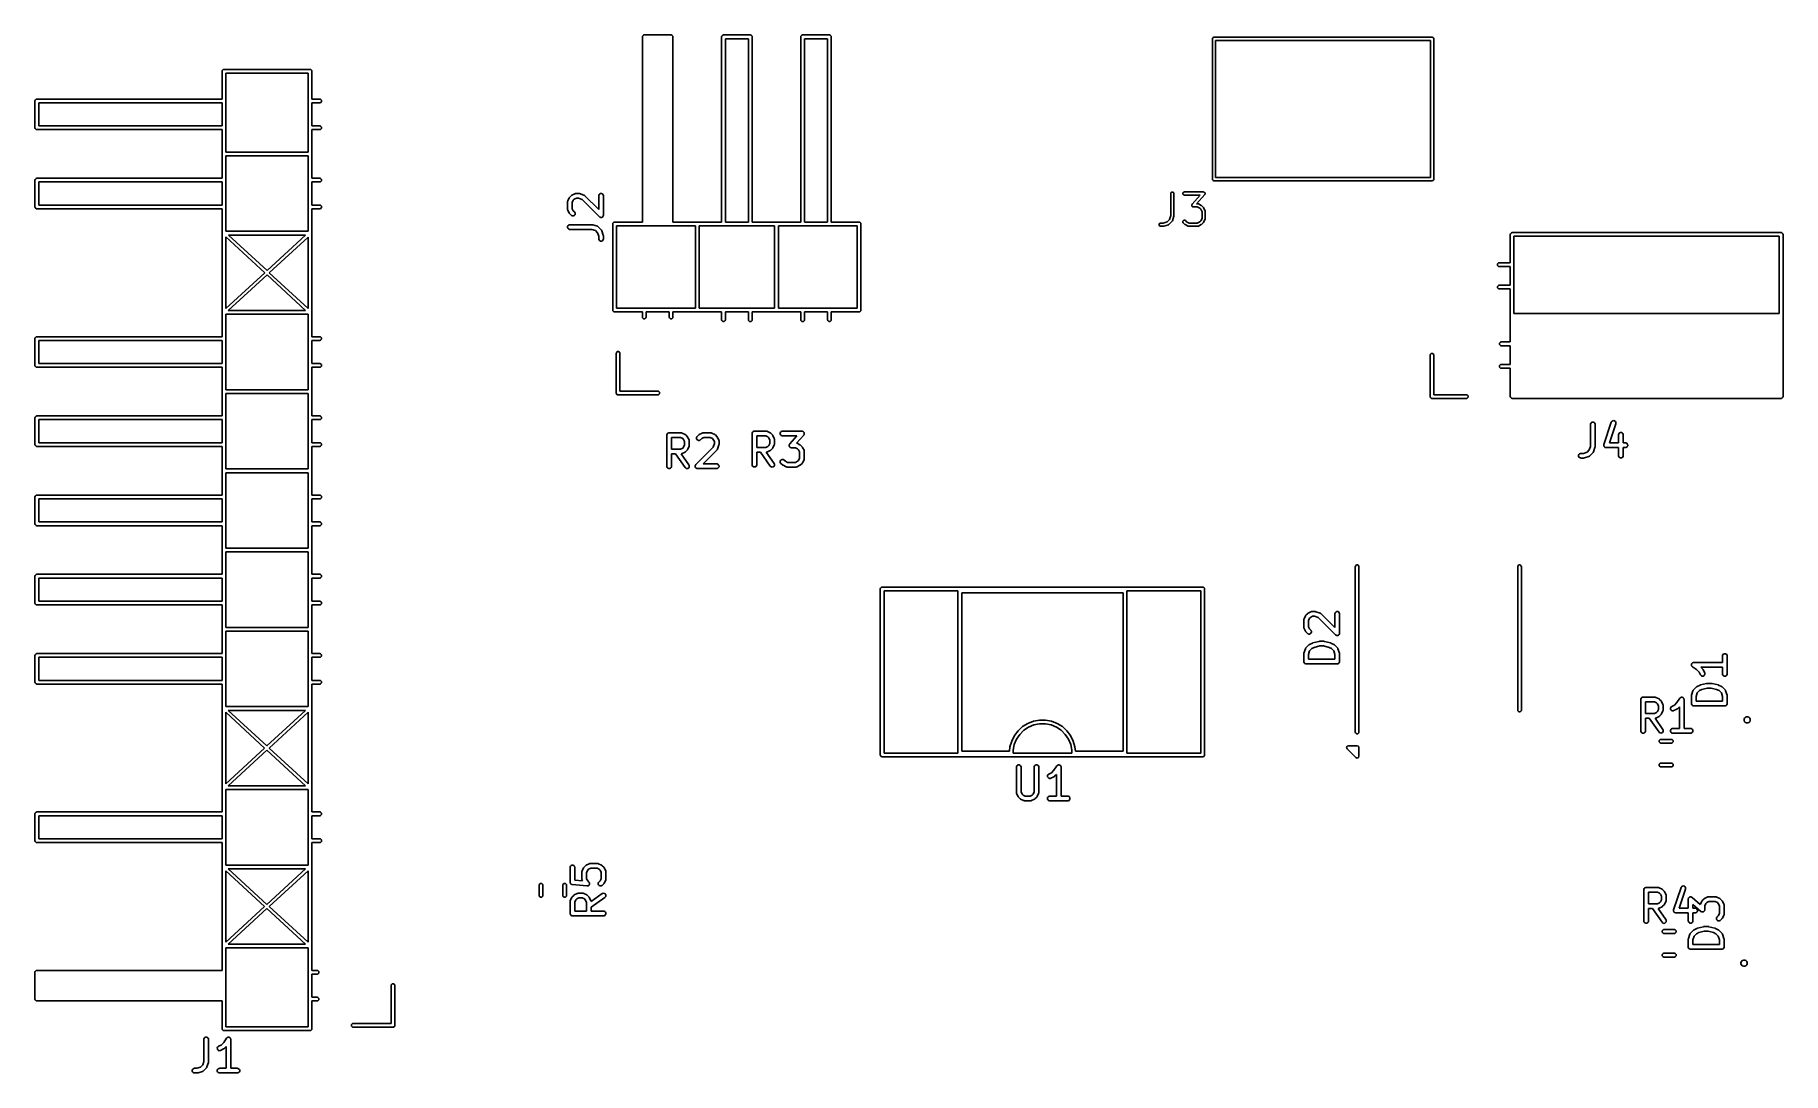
# Model space of a CAD drawing. Extents: x 3.69 to 5.9, y -3.28 to -1.97.
import ezdxf

# ---------------------------------------------------------------- set-up
doc = ezdxf.new("R2010")
doc.units = 0
doc.header["$MEASUREMENT"] = 0
doc.layers.add('BLACK', color=7, linetype='CONTINUOUS')

msp = doc.modelspace()

# ---------------------------------------------------------------- linework, layer by layer
at = {"layer": 'BLACK', "linetype": 'CONTINUOUS'}
for p, q in [((4.4594, -1.9699), (4.4596, -1.969)), ((4.4594, -2.2037), (4.4594, -1.9699)), ((4.4596, -1.969), (4.4609, -1.9677)), ((4.4609, -1.9677), (4.4618, -1.9675)), ((4.4618, -1.9675), (4.4957, -1.9675)), ((4.4957, -1.9675), (4.4966, -1.9677)), ((4.4966, -1.9677), (4.4979, -1.969)), ((4.4979, -1.969), (4.498, -1.9699)), ((4.498, -1.9699), (4.498, -2.2037)), ((4.5594, -1.9699), (4.5596, -1.969)), ((4.5594, -2.2037), (4.5594, -1.9699)), ((4.5596, -1.969), (4.5609, -1.9677)), ((4.5609, -1.9677), (4.5618, -1.9675)), ((4.5618, -1.9675), (4.5957, -1.9675)), ((4.5642, -1.9722), (4.5642, -2.2037)), ((4.5933, -1.9722), (4.5642, -1.9722)), ((4.5933, -2.2037), (4.5933, -1.9722)), ((4.5957, -1.9675), (4.5966, -1.9677)), ((4.5966, -1.9677), (4.5979, -1.969)), ((4.5979, -1.969), (4.598, -1.9699)), ((4.598, -1.9699), (4.598, -2.2037)), ((4.6594, -1.9699), (4.6596, -1.969)), ((4.6594, -2.2037), (4.6594, -1.9699)), ((4.6596, -1.969), (4.6609, -1.9677)), ((4.6609, -1.9677), (4.6618, -1.9675)), ((4.6618, -1.9675), (4.6957, -1.9675)), ((4.6642, -1.9722), (4.6642, -2.2037)), ((4.6933, -1.9722), (4.6642, -1.9722)), ((4.6933, -2.2037), (4.6933, -1.9722)), ((4.6957, -1.9675), (4.6966, -1.9677)), ((4.6966, -1.9677), (4.6979, -1.969)), ((4.6979, -1.969), (4.698, -1.9699)), ((4.698, -1.9699), (4.698, -2.2037)), ((5.1791, -1.9724), (5.1793, -1.9717)), ((5.1791, -2.1496), (5.1791, -1.9724)), ((5.1793, -1.9717), (5.1803, -1.9706)), ((5.1803, -1.9706), (5.1811, -1.9705)), ((5.1811, -1.9705), (5.4567, -1.9705)), ((5.1831, -1.9744), (5.1831, -2.1476)), ((5.4547, -1.9744), (5.1831, -1.9744)), ((5.4547, -2.1476), (5.4547, -1.9744)), ((5.4567, -1.9705), (5.4574, -1.9706)), ((5.4574, -1.9706), (5.4585, -1.9717)), ((5.4585, -1.9717), (5.4587, -1.9724)), ((5.4587, -1.9724), (5.4587, -2.1496)), ((3.9287, -2.0134), (3.9289, -2.0125)), ((3.9287, -2.0484), (3.9287, -2.0134)), ((3.9289, -2.0125), (3.9302, -2.0112)), ((3.9302, -2.0112), (3.9311, -2.011)), ((3.9311, -2.011), (4.0398, -2.011)), ((3.9335, -2.0157), (3.9335, -2.1154)), ((4.0374, -2.0157), (3.9335, -2.0157)), ((4.0374, -2.1154), (4.0374, -2.0157)), ((4.0398, -2.011), (4.0407, -2.0112)), ((4.0407, -2.0112), (4.0419, -2.0125)), ((4.0419, -2.0125), (4.0421, -2.0134)), ((4.0421, -2.0134), (4.0421, -2.0484)), ((3.6925, -2.0508), (3.6927, -2.0499)), ((3.6925, -2.0846), (3.6925, -2.0508)), ((3.6927, -2.0499), (3.694, -2.0486)), ((3.694, -2.0486), (3.6949, -2.0484)), ((3.6949, -2.0484), (3.9287, -2.0484)), ((4.0421, -2.0484), (4.0521, -2.0484)), ((4.0521, -2.0484), (4.053, -2.0486)), ((4.053, -2.0486), (4.0543, -2.0499)), ((4.0543, -2.0517), (4.053, -2.053)), ((4.0543, -2.0499), (4.0543, -2.0517)), ((3.6972, -2.0531), (3.6972, -2.0823)), ((3.9287, -2.0531), (3.6972, -2.0531)), ((3.9287, -2.0823), (3.9287, -2.0531)), ((4.0521, -2.0531), (4.0421, -2.0531)), ((4.0421, -2.0531), (4.0421, -2.0823)), ((4.053, -2.053), (4.0521, -2.0531)), ((3.6927, -2.0855), (3.6925, -2.0846)), ((3.694, -2.0868), (3.6927, -2.0855)), ((3.6949, -2.087), (3.694, -2.0868)), ((3.9287, -2.087), (3.6949, -2.087)), ((3.6972, -2.0823), (3.9287, -2.0823)), ((3.9287, -2.1484), (3.9287, -2.087)), ((4.0421, -2.0823), (4.0521, -2.0823)), ((4.0521, -2.087), (4.0421, -2.087)), ((4.0421, -2.087), (4.0421, -2.1484)), ((4.0521, -2.0823), (4.053, -2.0825)), ((4.053, -2.0868), (4.0521, -2.087)), ((4.053, -2.0825), (4.0543, -2.0837)), ((4.0543, -2.0855), (4.053, -2.0868)), ((4.0543, -2.0837), (4.0543, -2.0855)), ((3.9335, -2.1154), (4.0374, -2.1154)), ((3.9335, -2.1201), (3.9335, -2.2154)), ((4.0374, -2.1201), (3.9335, -2.1201)), ((4.0374, -2.2154), (4.0374, -2.1201)), ((3.6925, -2.1508), (3.6927, -2.1499)), ((3.6925, -2.1846), (3.6925, -2.1508)), ((3.6927, -2.1499), (3.694, -2.1486)), ((3.694, -2.1486), (3.6949, -2.1484)), ((3.6949, -2.1484), (3.9287, -2.1484)), ((3.6972, -2.1531), (3.6972, -2.1823)), ((3.9287, -2.1531), (3.6972, -2.1531)), ((3.9287, -2.1823), (3.9287, -2.1531)), ((4.0421, -2.1484), (4.0521, -2.1484)), ((4.0521, -2.1531), (4.0421, -2.1531)), ((4.0421, -2.1531), (4.0421, -2.1823)), ((4.0521, -2.1484), (4.053, -2.1486)), ((4.053, -2.153), (4.0521, -2.1531)), ((4.053, -2.1486), (4.0543, -2.1499)), ((4.0543, -2.1517), (4.053, -2.153)), ((4.0543, -2.1499), (4.0543, -2.1517)), ((5.1793, -2.1504), (5.1791, -2.1496)), ((5.1803, -2.1514), (5.1793, -2.1504)), ((5.1811, -2.1516), (5.1803, -2.1514)), ((5.4567, -2.1516), (5.1811, -2.1516)), ((5.1831, -2.1476), (5.4547, -2.1476)), ((5.4574, -2.1514), (5.4567, -2.1516)), ((5.4585, -2.1504), (5.4574, -2.1514)), ((5.4587, -2.1496), (5.4585, -2.1504)), ((3.6927, -2.1855), (3.6925, -2.1846)), ((3.6972, -2.1823), (3.9287, -2.1823)), ((4.0421, -2.1823), (4.0521, -2.1823)), ((4.0521, -2.1823), (4.053, -2.1825)), ((4.053, -2.1825), (4.0543, -2.1837)), ((4.0543, -2.1837), (4.0543, -2.1855)), ((4.365, -2.1775), (4.3651, -2.1774)), ((4.365, -2.1781), (4.365, -2.1775)), ((4.365, -2.1875), (4.365, -2.1781)), ((4.3651, -2.1773), (4.3653, -2.1768)), ((4.3651, -2.1774), (4.3651, -2.1773)), ((4.3653, -2.1768), (4.3671, -2.173)), ((4.3671, -2.173), (4.3673, -2.1728)), ((4.3673, -2.1727), (4.3674, -2.1726)), ((4.3673, -2.1728), (4.3673, -2.1727)), ((4.3674, -2.1726), (4.3674, -2.1725)), ((4.3674, -2.1725), (4.3675, -2.1725)), ((4.3675, -2.1725), (4.3677, -2.1723)), ((4.3677, -2.1723), (4.3696, -2.1704)), ((4.3696, -2.1704), (4.3698, -2.1702)), ((4.3698, -2.1702), (4.3698, -2.1701)), ((4.3698, -2.1701), (4.3699, -2.1701)), ((4.3699, -2.1701), (4.37, -2.17)), ((4.37, -2.17), (4.3701, -2.17)), ((4.3701, -2.17), (4.3703, -2.1698)), ((4.3703, -2.1698), (4.3741, -2.168)), ((4.3722, -2.1761), (4.3709, -2.1788)), ((4.3709, -2.1788), (4.3709, -2.1868)), ((4.3734, -2.1749), (4.3722, -2.1761)), ((4.3761, -2.1736), (4.3734, -2.1749)), ((4.3741, -2.168), (4.3746, -2.1678)), ((4.3746, -2.1678), (4.3747, -2.1677)), ((4.3747, -2.1677), (4.3748, -2.1677)), ((4.3748, -2.1677), (4.3754, -2.1677)), ((4.3754, -2.1677), (4.3792, -2.1677)), ((4.3787, -2.1736), (4.3761, -2.1736)), ((4.3832, -2.1751), (4.3787, -2.1736)), ((4.3792, -2.1677), (4.3794, -2.1677)), ((4.3794, -2.1677), (4.3795, -2.1677)), ((4.3795, -2.1677), (4.3796, -2.1677)), ((4.3796, -2.1677), (4.3797, -2.1677)), ((4.3797, -2.1677), (4.3798, -2.1677)), ((4.3798, -2.1677), (4.3801, -2.1678)), ((4.3801, -2.1678), (4.3857, -2.1697)), ((4.4052, -2.1971), (4.3832, -2.1751)), ((4.3857, -2.1697), (4.3862, -2.1699)), ((4.3862, -2.1699), (4.3863, -2.17)), ((4.3863, -2.17), (4.3864, -2.17)), ((4.3864, -2.17), (4.3869, -2.1704)), ((4.3869, -2.1704), (4.4043, -2.1878)), ((4.4043, -2.1706), (4.4044, -2.17)), ((4.4043, -2.1878), (4.4043, -2.1706)), ((4.4044, -2.17), (4.4048, -2.169)), ((4.4048, -2.169), (4.4056, -2.1681)), ((4.4056, -2.1681), (4.4067, -2.1677)), ((4.4067, -2.1677), (4.4079, -2.1677)), ((4.4079, -2.1677), (4.4089, -2.1681)), ((4.4089, -2.1681), (4.4097, -2.169)), ((4.4097, -2.169), (4.4102, -2.17)), ((4.4102, -2.17), (4.4102, -2.1706)), ((4.4102, -2.1706), (4.4102, -2.195)), ((5.1266, -2.1676), (5.1268, -2.1669)), ((5.1266, -2.1954), (5.1266, -2.1676)), ((5.1268, -2.1669), (5.1279, -2.1658)), ((5.1279, -2.1658), (5.1294, -2.1658)), ((5.1294, -2.1658), (5.1304, -2.1669)), ((5.1304, -2.1669), (5.1306, -2.1676)), ((5.1306, -2.1676), (5.1306, -2.1957)), ((5.1418, -2.1669), (5.1429, -2.1658)), ((5.1418, -2.1684), (5.1418, -2.1669)), ((5.1429, -2.1694), (5.1418, -2.1684)), ((5.1429, -2.1658), (5.1436, -2.1656)), ((5.1436, -2.1696), (5.1429, -2.1694)), ((5.1436, -2.1656), (5.168, -2.1656)), ((5.1636, -2.1696), (5.1436, -2.1696)), ((5.153, -2.1819), (5.1531, -2.1818)), ((5.153, -2.182), (5.153, -2.1819)), ((5.153, -2.1819), (5.153, -2.1819)), ((5.153, -2.1827), (5.153, -2.182)), ((5.153, -2.1834), (5.153, -2.1827)), ((5.1531, -2.1834), (5.153, -2.1834)), ((5.1531, -2.1818), (5.1534, -2.1813)), ((5.1531, -2.1835), (5.1531, -2.1834)), ((5.1536, -2.1839), (5.1531, -2.1835)), ((5.1534, -2.1813), (5.1636, -2.1696)), ((5.1541, -2.1844), (5.1536, -2.1839)), ((5.1542, -2.1844), (5.1541, -2.1844)), ((5.1542, -2.1845), (5.1542, -2.1844)), ((5.1543, -2.1845), (5.1542, -2.1845)), ((5.1549, -2.1846), (5.1543, -2.1845)), ((5.16, -2.1846), (5.1549, -2.1846)), ((5.1695, -2.1689), (5.1592, -2.1806)), ((5.1592, -2.1806), (5.1605, -2.1806)), ((5.1631, -2.1861), (5.16, -2.1846)), ((5.1605, -2.1806), (5.1606, -2.1807)), ((5.1606, -2.1807), (5.1606, -2.1806)), ((5.1606, -2.1806), (5.1609, -2.1807)), ((5.1609, -2.1807), (5.1612, -2.1808)), ((5.1612, -2.1808), (5.1613, -2.1808)), ((5.1613, -2.1808), (5.1614, -2.1809)), ((5.1614, -2.1809), (5.1651, -2.1827)), ((5.1651, -2.1827), (5.1654, -2.1829)), ((5.1654, -2.1829), (5.1656, -2.1831)), ((5.1656, -2.1831), (5.1675, -2.185)), ((5.1675, -2.185), (5.1677, -2.1852)), ((5.168, -2.1656), (5.1685, -2.1658)), ((5.1685, -2.1658), (5.1686, -2.1658)), ((5.1686, -2.1658), (5.1686, -2.1658)), ((5.1686, -2.1658), (5.1687, -2.1658)), ((5.1687, -2.1658), (5.1692, -2.1663)), ((5.1692, -2.1663), (5.1697, -2.1667)), ((5.1697, -2.1684), (5.1695, -2.1689)), ((5.1697, -2.1667), (5.1697, -2.1668)), ((5.1697, -2.1668), (5.1698, -2.1669)), ((5.1698, -2.1684), (5.1697, -2.1684)), ((5.1698, -2.1669), (5.1698, -2.1676)), ((5.1698, -2.1676), (5.1698, -2.1682)), ((5.1698, -2.1682), (5.1698, -2.1683)), ((5.1698, -2.1683), (5.1698, -2.1684)), ((3.694, -2.1868), (3.6927, -2.1855)), ((3.6949, -2.187), (3.694, -2.1868)), ((3.9287, -2.187), (3.6949, -2.187)), ((3.9287, -2.3484), (3.9287, -2.187)), ((4.0521, -2.187), (4.0421, -2.187)), ((4.0421, -2.187), (4.0421, -2.3484)), ((4.053, -2.1868), (4.0521, -2.187)), ((4.0543, -2.1855), (4.053, -2.1868)), ((4.365, -2.1881), (4.365, -2.1875)), ((4.3651, -2.1882), (4.365, -2.1881)), ((4.3651, -2.1883), (4.3651, -2.1882)), ((4.3653, -2.1888), (4.3651, -2.1883)), ((4.3671, -2.1925), (4.3653, -2.1888)), ((4.3663, -2.2075), (4.3673, -2.2071)), ((4.3673, -2.1928), (4.3671, -2.1925)), ((4.3673, -2.1929), (4.3673, -2.1928)), ((4.3674, -2.1929), (4.3673, -2.1929)), ((4.3673, -2.2071), (4.3679, -2.207)), ((4.3674, -2.193), (4.3674, -2.1929)), ((4.3675, -2.1931), (4.3674, -2.193)), ((4.3677, -2.1933), (4.3675, -2.1931)), ((4.3696, -2.1952), (4.3677, -2.1933)), ((4.3679, -2.207), (4.396, -2.207)), ((4.37, -2.1956), (4.3696, -2.1952)), ((4.3711, -2.196), (4.37, -2.1956)), ((4.3709, -2.1868), (4.3722, -2.1895)), ((4.3722, -2.196), (4.3711, -2.196)), ((4.3722, -2.1895), (4.3737, -2.191)), ((4.3733, -2.1956), (4.3722, -2.196)), ((4.3741, -2.1947), (4.3733, -2.1956)), ((4.3737, -2.191), (4.3741, -2.1915)), ((4.3741, -2.1915), (4.3746, -2.1925)), ((4.3746, -2.1937), (4.3741, -2.1947)), ((4.3746, -2.1925), (4.3746, -2.1937)), ((4.396, -2.207), (4.3963, -2.207)), ((4.3963, -2.207), (4.3964, -2.207)), ((4.3964, -2.207), (4.3965, -2.2071)), ((4.3965, -2.2071), (4.3966, -2.2071)), ((4.3966, -2.2071), (4.3967, -2.2071)), ((4.4056, -2.1974), (4.4052, -2.1971)), ((4.4064, -2.1977), (4.4056, -2.1974)), ((4.4067, -2.1979), (4.4064, -2.1977)), ((4.4079, -2.1979), (4.4067, -2.1979)), ((4.4067, -2.1979), (4.4067, -2.1979)), ((4.4089, -2.1974), (4.4079, -2.1979)), ((4.4097, -2.1966), (4.4089, -2.1974)), ((4.41, -2.1959), (4.4097, -2.1966)), ((4.4102, -2.1956), (4.41, -2.1959)), ((4.4102, -2.195), (4.4102, -2.1956)), ((4.422, -2.2061), (4.4222, -2.2052)), ((4.422, -2.3148), (4.422, -2.2061)), ((4.4222, -2.2052), (4.4235, -2.2039)), ((4.4235, -2.2039), (4.4244, -2.2037)), ((4.4244, -2.2037), (4.4594, -2.2037)), ((4.498, -2.2037), (4.5594, -2.2037)), ((4.5642, -2.2037), (4.5933, -2.2037)), ((4.598, -2.2037), (4.6594, -2.2037)), ((4.6642, -2.2037), (4.6933, -2.2037)), ((4.698, -2.2037), (4.7331, -2.2037)), ((4.7331, -2.2037), (4.734, -2.2039)), ((4.734, -2.2039), (4.7353, -2.2052)), ((4.7353, -2.2052), (4.7354, -2.2061)), ((4.7354, -2.2061), (4.7354, -2.3148)), ((5.1118, -2.2062), (5.1129, -2.2052)), ((5.1118, -2.2077), (5.1118, -2.2062)), ((5.1129, -2.2052), (5.1136, -2.205)), ((5.1136, -2.205), (5.117, -2.205)), ((5.117, -2.205), (5.1219, -2.2034)), ((5.1236, -2.207), (5.118, -2.2089)), ((5.1219, -2.2034), (5.125, -2.2003)), ((5.1237, -2.2069), (5.1236, -2.207)), ((5.124, -2.2068), (5.1237, -2.2069)), ((5.1237, -2.2069), (5.1237, -2.2069)), ((5.1243, -2.2066), (5.124, -2.2068)), ((5.1244, -2.2065), (5.1243, -2.2066)), ((5.1243, -2.2066), (5.1243, -2.2066)), ((5.1281, -2.2028), (5.1244, -2.2065)), ((5.125, -2.2003), (5.1266, -2.1954)), ((5.1282, -2.2027), (5.1281, -2.2028)), ((5.1284, -2.2024), (5.1282, -2.2027)), ((5.1282, -2.2027), (5.1282, -2.2027)), ((5.1286, -2.2021), (5.1284, -2.2024)), ((5.1305, -2.1964), (5.1286, -2.202)), ((5.1286, -2.202), (5.1286, -2.2021)), ((5.1286, -2.2021), (5.1286, -2.2021)), ((5.1306, -2.1957), (5.1305, -2.196)), ((5.1305, -2.196), (5.1305, -2.1964)), ((5.1418, -2.2025), (5.1429, -2.2014)), ((5.1418, -2.204), (5.1418, -2.2025)), ((5.1422, -2.2046), (5.1418, -2.204)), ((5.1441, -2.2065), (5.1422, -2.2046)), ((5.1429, -2.2014), (5.1444, -2.2014)), ((5.1444, -2.2067), (5.1441, -2.2065)), ((5.1444, -2.2014), (5.145, -2.2018)), ((5.1446, -2.2069), (5.1444, -2.2067)), ((5.1484, -2.2087), (5.1446, -2.2069)), ((5.145, -2.2018), (5.1466, -2.2035)), ((5.1466, -2.2035), (5.1497, -2.205)), ((5.1497, -2.205), (5.16, -2.205)), ((5.16, -2.205), (5.1631, -2.2035)), ((5.1651, -2.2069), (5.1614, -2.2087)), ((5.1645, -2.1875), (5.1631, -2.1861)), ((5.1631, -2.2035), (5.1645, -2.2021)), ((5.166, -2.1906), (5.1645, -2.1875)), ((5.1645, -2.2021), (5.166, -2.199)), ((5.1654, -2.2067), (5.1651, -2.2069)), ((5.1656, -2.2065), (5.1654, -2.2067)), ((5.1675, -2.2046), (5.1656, -2.2065)), ((5.166, -2.199), (5.166, -2.1906)), ((5.1677, -2.2044), (5.1675, -2.2046)), ((5.1677, -2.1852), (5.1679, -2.1855)), ((5.1679, -2.2041), (5.1677, -2.2044)), ((5.1679, -2.1855), (5.1697, -2.1892)), ((5.1697, -2.2004), (5.1679, -2.2041)), ((5.1697, -2.1892), (5.1698, -2.1893)), ((5.1698, -2.2003), (5.1697, -2.2004)), ((5.1698, -2.1893), (5.1698, -2.1894)), ((5.1698, -2.1894), (5.1699, -2.1897)), ((5.1699, -2.1999), (5.1698, -2.2002)), ((5.1698, -2.2002), (5.1698, -2.2003)), ((5.1699, -2.1897), (5.1699, -2.19)), ((5.1699, -2.19), (5.1699, -2.19)), ((5.1699, -2.19), (5.1699, -2.1901)), ((5.1699, -2.1901), (5.1699, -2.1995)), ((5.1699, -2.1995), (5.1699, -2.1996)), ((5.1699, -2.1996), (5.1699, -2.1996)), ((5.1699, -2.1996), (5.1699, -2.1999)), ((3.9335, -2.2154), (4.0374, -2.2154)), ((3.9826, -2.2676), (3.9335, -2.2222)), ((3.9335, -2.2222), (3.9335, -2.3129)), ((3.9369, -2.2201), (3.9855, -2.265)), ((4.0343, -2.2201), (3.9369, -2.2201)), ((3.9855, -2.265), (4.0343, -2.2201)), ((4.0374, -2.2226), (3.9884, -2.2676)), ((4.0374, -2.3129), (4.0374, -2.2226)), ((4.365, -2.2094), (4.3655, -2.2083)), ((4.365, -2.2105), (4.365, -2.2094)), ((4.3655, -2.2116), (4.365, -2.2105)), ((4.3655, -2.2083), (4.3663, -2.2075)), ((4.3663, -2.2124), (4.3655, -2.2116)), ((4.3673, -2.2129), (4.3663, -2.2124)), ((4.3679, -2.2129), (4.3673, -2.2129)), ((4.3955, -2.2129), (4.3679, -2.2129)), ((4.4001, -2.2144), (4.3955, -2.2129)), ((4.3967, -2.2071), (4.397, -2.2072)), ((4.397, -2.2072), (4.4026, -2.209)), ((4.4028, -2.2172), (4.4001, -2.2144)), ((4.4026, -2.209), (4.4031, -2.2093)), ((4.4043, -2.2217), (4.4028, -2.2172)), ((4.4031, -2.2093), (4.4032, -2.2094)), ((4.4032, -2.2094), (4.4033, -2.2094)), ((4.4033, -2.2094), (4.4037, -2.2098)), ((4.4037, -2.2098), (4.4075, -2.2135)), ((4.4043, -2.225), (4.4043, -2.2217)), ((4.4044, -2.2255), (4.4043, -2.225)), ((4.4048, -2.2266), (4.4044, -2.2255)), ((4.4056, -2.2274), (4.4048, -2.2266)), ((4.4067, -2.2279), (4.4056, -2.2274)), ((4.4079, -2.2279), (4.4067, -2.2279)), ((4.4075, -2.2135), (4.4079, -2.214)), ((4.4079, -2.214), (4.4079, -2.2141)), ((4.4079, -2.2141), (4.408, -2.2141)), ((4.4089, -2.2274), (4.4079, -2.2279)), ((4.408, -2.2141), (4.4082, -2.2147)), ((4.4082, -2.2147), (4.4101, -2.2203)), ((4.4097, -2.2266), (4.4089, -2.2274)), ((4.4102, -2.2255), (4.4097, -2.2266)), ((4.4101, -2.2203), (4.4101, -2.2206)), ((4.4101, -2.2206), (4.4102, -2.2206)), ((4.4102, -2.2206), (4.4102, -2.2208)), ((4.4102, -2.2208), (4.4102, -2.2209)), ((4.4102, -2.2209), (4.4102, -2.2209)), ((4.4102, -2.2209), (4.4102, -2.2212)), ((4.4102, -2.2212), (4.4102, -2.225)), ((4.4102, -2.225), (4.4102, -2.2255)), ((4.4618, -2.2085), (4.4268, -2.2085)), ((4.4268, -2.2085), (4.4268, -2.3124)), ((4.4957, -2.2085), (4.4618, -2.2085)), ((4.5264, -2.2085), (4.4957, -2.2085)), ((4.5264, -2.3124), (4.5264, -2.2085)), ((4.5311, -2.2085), (4.5311, -2.3124)), ((4.6264, -2.2085), (4.5311, -2.2085)), ((4.6264, -2.3124), (4.6264, -2.2085)), ((4.6311, -2.2085), (4.6311, -2.3124)), ((4.7307, -2.2085), (4.6311, -2.2085)), ((4.7307, -2.3124), (4.7307, -2.2085)), ((5.1129, -2.2088), (5.1118, -2.2077)), ((5.1136, -2.209), (5.1129, -2.2088)), ((5.1174, -2.209), (5.1136, -2.209)), ((5.1177, -2.2089), (5.1174, -2.209)), ((5.118, -2.2089), (5.1177, -2.2089)), ((5.1484, -2.2088), (5.1484, -2.2087)), ((5.1485, -2.2088), (5.1484, -2.2088)), ((5.1488, -2.2089), (5.1485, -2.2088)), ((5.1491, -2.2089), (5.1488, -2.2089)), ((5.1492, -2.209), (5.1491, -2.2089)), ((5.1491, -2.2089), (5.1491, -2.2089)), ((5.1605, -2.209), (5.1492, -2.209)), ((5.1606, -2.2089), (5.1605, -2.209)), ((5.1609, -2.2089), (5.1606, -2.2089)), ((5.1606, -2.2089), (5.1606, -2.2089)), ((5.1612, -2.2088), (5.1609, -2.2089)), ((5.1613, -2.2088), (5.1612, -2.2088)), ((5.1614, -2.2087), (5.1613, -2.2088)), ((5.5551, -2.2193), (5.5553, -2.2184)), ((5.5551, -2.2551), (5.5551, -2.2193)), ((5.5553, -2.2184), (5.5566, -2.2171)), ((5.5566, -2.2171), (5.5575, -2.2169)), ((5.5575, -2.2169), (5.8972, -2.2169)), ((5.5598, -2.2217), (5.5598, -2.3193)), ((5.8949, -2.2217), (5.5598, -2.2217)), ((5.8949, -2.3193), (5.8949, -2.2217)), ((5.8972, -2.2169), (5.8981, -2.2171)), ((5.8981, -2.2171), (5.8994, -2.2184)), ((5.8994, -2.2184), (5.8996, -2.2193)), ((5.8996, -2.2193), (5.8996, -2.424)), ((3.9335, -2.3129), (3.9826, -2.2676)), ((3.9855, -2.2703), (3.9366, -2.3154)), ((4.0343, -2.3154), (3.9855, -2.2703)), ((3.9884, -2.2676), (4.0374, -2.3129)), ((5.5392, -2.2566), (5.5404, -2.2553)), ((5.5392, -2.2584), (5.5392, -2.2566)), ((5.5404, -2.2597), (5.5392, -2.2584)), ((5.5404, -2.2553), (5.5413, -2.2551)), ((5.5413, -2.2598), (5.5404, -2.2597)), ((5.5413, -2.2551), (5.5551, -2.2551)), ((5.5551, -2.2598), (5.5413, -2.2598)), ((5.5551, -2.2835), (5.5551, -2.2598)), ((5.5392, -2.2849), (5.5404, -2.2836)), ((5.5392, -2.2867), (5.5392, -2.2849)), ((5.5404, -2.288), (5.5392, -2.2867)), ((5.5404, -2.2836), (5.5413, -2.2835)), ((5.5413, -2.2882), (5.5404, -2.288)), ((5.5413, -2.2835), (5.5551, -2.2835)), ((5.5551, -2.2882), (5.5413, -2.2882)), ((5.5551, -2.3551), (5.5551, -2.2882)), ((3.9366, -2.3154), (4.0343, -2.3154)), ((4.4222, -2.3157), (4.422, -2.3148)), ((4.4235, -2.3169), (4.4222, -2.3157)), ((4.4244, -2.3171), (4.4235, -2.3169)), ((4.4594, -2.3171), (4.4244, -2.3171)), ((4.4268, -2.3124), (4.5264, -2.3124)), ((4.4594, -2.3238), (4.4594, -2.3171)), ((4.4933, -2.3171), (4.4642, -2.3171)), ((4.4642, -2.3171), (4.4642, -2.3238)), ((4.4933, -2.3238), (4.4933, -2.3171)), ((4.5594, -2.3171), (4.498, -2.3171)), ((4.498, -2.3171), (4.498, -2.3238)), ((4.5311, -2.3124), (4.6264, -2.3124)), ((4.5594, -2.3271), (4.5594, -2.3171)), ((4.5933, -2.3171), (4.5642, -2.3171)), ((4.5642, -2.3171), (4.5642, -2.3271)), ((4.5933, -2.3271), (4.5933, -2.3171)), ((4.6594, -2.3171), (4.598, -2.3171)), ((4.598, -2.3171), (4.598, -2.3271)), ((4.6311, -2.3124), (4.7307, -2.3124)), ((4.6594, -2.3271), (4.6594, -2.3171)), ((4.6933, -2.3171), (4.6642, -2.3171)), ((4.6642, -2.3171), (4.6642, -2.3271)), ((4.6933, -2.3271), (4.6933, -2.3171)), ((4.7331, -2.3171), (4.698, -2.3171)), ((4.698, -2.3171), (4.698, -2.3271)), ((4.734, -2.3169), (4.7331, -2.3171)), ((4.7353, -2.3157), (4.734, -2.3169)), ((4.7354, -2.3148), (4.7353, -2.3157)), ((3.9335, -2.3201), (3.9335, -2.4154)), ((4.0374, -2.3201), (3.9335, -2.3201)), ((4.0374, -2.4154), (4.0374, -2.3201)), ((4.4596, -2.3247), (4.4594, -2.3238)), ((4.4609, -2.326), (4.4596, -2.3247)), ((4.4627, -2.326), (4.4609, -2.326)), ((4.464, -2.3247), (4.4627, -2.326)), ((4.4642, -2.3238), (4.464, -2.3247)), ((4.4935, -2.3247), (4.4933, -2.3238)), ((4.4948, -2.326), (4.4935, -2.3247)), ((4.4966, -2.326), (4.4948, -2.326)), ((4.4979, -2.3247), (4.4966, -2.326)), ((4.498, -2.3238), (4.4979, -2.3247)), ((4.5596, -2.328), (4.5594, -2.3271)), ((4.5609, -2.3293), (4.5596, -2.328)), ((4.5627, -2.3293), (4.5609, -2.3293)), ((4.564, -2.328), (4.5627, -2.3293)), ((4.5642, -2.3271), (4.564, -2.328)), ((4.5935, -2.328), (4.5933, -2.3271)), ((4.5948, -2.3293), (4.5935, -2.328)), ((4.5966, -2.3293), (4.5948, -2.3293)), ((4.5979, -2.328), (4.5966, -2.3293)), ((4.598, -2.3271), (4.5979, -2.328)), ((4.6596, -2.328), (4.6594, -2.3271)), ((4.6609, -2.3293), (4.6596, -2.328)), ((4.6627, -2.3293), (4.6609, -2.3293)), ((4.664, -2.328), (4.6627, -2.3293)), ((4.6642, -2.3271), (4.664, -2.328)), ((4.6935, -2.328), (4.6933, -2.3271)), ((4.6948, -2.3293), (4.6935, -2.328)), ((4.6966, -2.3293), (4.6948, -2.3293)), ((4.6979, -2.328), (4.6966, -2.3293)), ((4.698, -2.3271), (4.6979, -2.328)), ((5.5598, -2.3193), (5.8949, -2.3193)), ((3.6925, -2.3508), (3.6927, -2.3499)), ((3.6925, -2.3846), (3.6925, -2.3508)), ((3.6927, -2.3499), (3.694, -2.3486)), ((3.694, -2.3486), (3.6949, -2.3484)), ((3.6949, -2.3484), (3.9287, -2.3484)), ((3.6972, -2.3531), (3.6972, -2.3823)), ((3.9287, -2.3531), (3.6972, -2.3531)), ((3.9287, -2.3823), (3.9287, -2.3531)), ((4.0421, -2.3484), (4.0521, -2.3484)), ((4.0521, -2.3531), (4.0421, -2.3531)), ((4.0421, -2.3531), (4.0421, -2.3823)), ((4.0521, -2.3484), (4.053, -2.3486)), ((4.053, -2.353), (4.0521, -2.3531)), ((4.053, -2.3486), (4.0543, -2.3499)), ((4.0543, -2.3517), (4.053, -2.353)), ((4.0543, -2.3499), (4.0543, -2.3517)), ((5.5415, -2.3566), (5.5428, -2.3553)), ((5.5415, -2.3584), (5.5415, -2.3566)), ((5.5428, -2.3597), (5.5415, -2.3584)), ((5.5428, -2.3553), (5.5437, -2.3551)), ((5.5437, -2.3598), (5.5428, -2.3597)), ((5.5437, -2.3551), (5.5551, -2.3551)), ((5.5551, -2.3598), (5.5437, -2.3598)), ((5.5551, -2.3835), (5.5551, -2.3598)), ((3.6972, -2.3823), (3.9287, -2.3823)), ((4.0421, -2.3823), (4.0521, -2.3823)), ((4.0521, -2.3823), (4.053, -2.3825)), ((4.053, -2.3825), (4.0543, -2.3837)), ((4.4264, -2.3695), (4.4266, -2.3686)), ((4.4264, -2.4195), (4.4264, -2.3695)), ((4.4266, -2.3686), (4.4278, -2.3673)), ((4.4278, -2.3673), (4.4296, -2.3673)), ((4.4296, -2.3673), (4.4309, -2.3686)), ((4.4309, -2.3686), (4.4311, -2.3695)), ((4.4311, -2.3695), (4.4311, -2.4171)), ((5.4539, -2.3717), (5.4541, -2.3707)), ((5.4539, -2.424), (5.4539, -2.3717)), ((5.4541, -2.3707), (5.4554, -2.3695)), ((5.4554, -2.3695), (5.4572, -2.3695)), ((5.4572, -2.3695), (5.4585, -2.3707)), ((5.4585, -2.3707), (5.4587, -2.3717)), ((5.4587, -2.3717), (5.4587, -2.4217)), ((5.5415, -2.3849), (5.5428, -2.3836)), ((5.5428, -2.3836), (5.5437, -2.3835)), ((5.5437, -2.3835), (5.5551, -2.3835)), ((3.6927, -2.3855), (3.6925, -2.3846)), ((3.694, -2.3868), (3.6927, -2.3855)), ((3.6949, -2.387), (3.694, -2.3868)), ((3.9287, -2.387), (3.6949, -2.387)), ((3.9287, -2.4484), (3.9287, -2.387)), ((4.0521, -2.387), (4.0421, -2.387)), ((4.0421, -2.387), (4.0421, -2.4484)), ((4.053, -2.3868), (4.0521, -2.387)), ((4.0543, -2.3855), (4.053, -2.3868)), ((4.0543, -2.3837), (4.0543, -2.3855)), ((5.5415, -2.3867), (5.5415, -2.3849)), ((5.5428, -2.388), (5.5415, -2.3867)), ((5.5437, -2.3882), (5.5428, -2.388)), ((5.5551, -2.3882), (5.5437, -2.3882)), ((5.5551, -2.424), (5.5551, -2.3882)), ((3.9335, -2.4154), (4.0374, -2.4154)), ((3.9335, -2.4201), (3.9335, -2.5154)), ((4.0374, -2.4201), (3.9335, -2.4201)), ((4.0374, -2.5154), (4.0374, -2.4201)), ((4.4266, -2.4204), (4.4264, -2.4195)), ((4.4278, -2.4217), (4.4266, -2.4204)), ((4.4287, -2.4219), (4.4278, -2.4217)), ((4.4787, -2.4219), (4.4287, -2.4219)), ((4.4311, -2.4171), (4.4787, -2.4171)), ((4.4787, -2.4171), (4.4796, -2.4173)), ((4.4796, -2.4217), (4.4787, -2.4219)), ((4.4796, -2.4173), (4.4809, -2.4186)), ((4.4809, -2.4204), (4.4796, -2.4217)), ((4.4809, -2.4186), (4.4809, -2.4204)), ((5.4541, -2.4249), (5.4539, -2.424)), ((5.4554, -2.4262), (5.4541, -2.4249)), ((5.4563, -2.4264), (5.4554, -2.4262)), ((5.5, -2.4264), (5.4563, -2.4264)), ((5.4587, -2.4217), (5.5, -2.4217)), ((5.5, -2.4217), (5.5009, -2.4218)), ((5.5009, -2.4262), (5.5, -2.4264)), ((5.5009, -2.4218), (5.5022, -2.4231)), ((5.5022, -2.4249), (5.5009, -2.4262)), ((5.5022, -2.4231), (5.5022, -2.4249)), ((5.5553, -2.4249), (5.5551, -2.424)), ((5.5566, -2.4262), (5.5553, -2.4249)), ((5.5575, -2.4264), (5.5566, -2.4262)), ((5.8972, -2.4264), (5.5575, -2.4264)), ((5.8981, -2.4262), (5.8972, -2.4264)), ((5.8994, -2.4249), (5.8981, -2.4262)), ((5.8996, -2.424), (5.8994, -2.4249)), ((3.6927, -2.4499), (3.694, -2.4486)), ((3.694, -2.4486), (3.6949, -2.4484)), ((3.6949, -2.4484), (3.9287, -2.4484)), ((4.0421, -2.4484), (4.0521, -2.4484)), ((4.0521, -2.4484), (4.053, -2.4486)), ((4.053, -2.4486), (4.0543, -2.4499)), ((3.6925, -2.4508), (3.6927, -2.4499)), ((3.6925, -2.4846), (3.6925, -2.4508)), ((3.6972, -2.4531), (3.6972, -2.4823)), ((3.9287, -2.4531), (3.6972, -2.4531)), ((3.9287, -2.4823), (3.9287, -2.4531)), ((4.0521, -2.4531), (4.0421, -2.4531)), ((4.0421, -2.4531), (4.0421, -2.4823)), ((4.053, -2.453), (4.0521, -2.4531)), ((4.0543, -2.4517), (4.053, -2.453)), ((4.0543, -2.4499), (4.0543, -2.4517)), ((4.4904, -2.4721), (4.4908, -2.471)), ((4.4908, -2.471), (4.4916, -2.4702)), ((4.4916, -2.4702), (4.4927, -2.4697)), ((4.4927, -2.4697), (4.4933, -2.4697)), ((4.4933, -2.4697), (4.5083, -2.4697)), ((4.5083, -2.4697), (4.5089, -2.4697)), ((4.5089, -2.4697), (4.509, -2.4698)), ((4.509, -2.4698), (4.5091, -2.4698)), ((4.5091, -2.4698), (4.5096, -2.47)), ((4.5096, -2.47), (4.5134, -2.4719)), ((4.5134, -2.4719), (4.5136, -2.472)), ((4.5311, -2.472), (4.5313, -2.4719)), ((4.5313, -2.4719), (4.5351, -2.47)), ((4.5351, -2.47), (4.5356, -2.4698)), ((4.5356, -2.4698), (4.5357, -2.4698)), ((4.5357, -2.4698), (4.5358, -2.4697)), ((4.5358, -2.4697), (4.5364, -2.4697)), ((4.5364, -2.4697), (4.5458, -2.4697)), ((4.5458, -2.4697), (4.5464, -2.4697)), ((4.5464, -2.4697), (4.5465, -2.4698)), ((4.5465, -2.4698), (4.5466, -2.4698)), ((4.5466, -2.4698), (4.5471, -2.47)), ((4.5471, -2.47), (4.5508, -2.4719)), ((4.5508, -2.4719), (4.5511, -2.472)), ((4.5979, -2.4707), (4.598, -2.4701)), ((4.5979, -2.51), (4.5979, -2.4707)), ((4.598, -2.4701), (4.5984, -2.469)), ((4.5984, -2.469), (4.5992, -2.4682)), ((4.5992, -2.4682), (4.6003, -2.4678)), ((4.6003, -2.4678), (4.6009, -2.4677)), ((4.6009, -2.4677), (4.6159, -2.4677)), ((4.6159, -2.4677), (4.6164, -2.4678)), ((4.6164, -2.4678), (4.6165, -2.4678)), ((4.6165, -2.4678), (4.6166, -2.4678)), ((4.6166, -2.4678), (4.6172, -2.468)), ((4.6172, -2.468), (4.6209, -2.4699)), ((4.6209, -2.4699), (4.6212, -2.4701)), ((4.6212, -2.4701), (4.6213, -2.4701)), ((4.6213, -2.4701), (4.6213, -2.4701)), ((4.6213, -2.4701), (4.6214, -2.4702)), ((4.6214, -2.4702), (4.6215, -2.4703)), ((4.6215, -2.4703), (4.6217, -2.4704)), ((4.6217, -2.4704), (4.6236, -2.4723)), ((4.6336, -2.4701), (4.634, -2.469)), ((4.6336, -2.4712), (4.6336, -2.4701)), ((4.634, -2.4723), (4.6336, -2.4712)), ((4.634, -2.469), (4.6348, -2.4682)), ((4.6348, -2.4682), (4.6359, -2.4678)), ((4.6359, -2.4678), (4.6365, -2.4677)), ((4.6365, -2.4677), (4.6609, -2.4677)), ((4.6609, -2.4677), (4.6612, -2.4677)), ((4.6612, -2.4677), (4.6612, -2.4677)), ((4.6612, -2.4677), (4.6613, -2.4678)), ((4.6613, -2.4678), (4.6614, -2.4678)), ((4.6614, -2.4678), (4.6619, -2.4679)), ((4.6619, -2.4679), (4.6623, -2.4681)), ((4.6623, -2.4681), (4.6624, -2.4682)), ((4.6624, -2.4682), (4.6625, -2.4682)), ((4.6625, -2.4682), (4.6628, -2.4685)), ((4.6628, -2.4685), (4.6632, -2.4689)), ((4.6632, -2.4689), (4.6632, -2.469)), ((4.6632, -2.469), (4.6633, -2.469)), ((4.6633, -2.469), (4.6635, -2.4695)), ((4.6636, -2.4717), (4.6634, -2.4721)), ((4.6635, -2.4695), (4.6637, -2.4699)), ((4.6638, -2.4712), (4.6636, -2.4717)), ((4.6637, -2.4699), (4.6637, -2.47)), ((4.6637, -2.47), (4.6638, -2.4701)), ((4.6638, -2.4701), (4.6638, -2.4706)), ((4.6638, -2.4706), (4.6638, -2.471)), ((4.6638, -2.471), (4.6638, -2.4711)), ((4.6638, -2.4711), (4.6638, -2.4712)), ((5.6564, -2.4587), (5.6569, -2.4576)), ((5.6564, -2.4592), (5.6564, -2.4587)), ((5.6564, -2.4869), (5.6564, -2.4592)), ((5.6569, -2.4576), (5.6577, -2.4568)), ((5.6577, -2.4568), (5.6587, -2.4563)), ((5.6587, -2.4563), (5.6599, -2.4563)), ((5.6599, -2.4563), (5.661, -2.4568)), ((5.661, -2.4568), (5.6618, -2.4576)), ((5.6618, -2.4576), (5.6622, -2.4587)), ((5.6622, -2.4587), (5.6623, -2.4592)), ((5.6623, -2.4592), (5.6623, -2.4874)), ((5.6734, -2.4846), (5.6828, -2.4564)), ((5.6884, -2.4583), (5.6803, -2.4825)), ((5.6828, -2.4564), (5.683, -2.4559)), ((5.683, -2.4559), (5.6838, -2.455)), ((5.6838, -2.455), (5.6848, -2.4545)), ((5.6848, -2.4545), (5.6859, -2.4544)), ((5.6859, -2.4544), (5.687, -2.4548)), ((5.687, -2.4548), (5.6879, -2.4556)), ((5.6879, -2.4556), (5.6884, -2.4566)), ((5.6884, -2.4566), (5.6885, -2.4577)), ((5.6885, -2.4577), (5.6884, -2.4583)), ((5.692, -2.4718), (5.6925, -2.4707)), ((5.692, -2.4724), (5.692, -2.4718)), ((5.6925, -2.4707), (5.6933, -2.4699)), ((5.6933, -2.4699), (5.6944, -2.4695)), ((5.6944, -2.4695), (5.6955, -2.4695)), ((5.6955, -2.4695), (5.6966, -2.4699)), ((5.6966, -2.4699), (5.6974, -2.4707)), ((5.6974, -2.4707), (5.6978, -2.4718)), ((5.6978, -2.4718), (5.6979, -2.4724)), ((3.6927, -2.4855), (3.6925, -2.4846)), ((3.694, -2.4868), (3.6927, -2.4855)), ((3.6949, -2.487), (3.694, -2.4868)), ((3.9287, -2.487), (3.6949, -2.487)), ((3.6972, -2.4823), (3.9287, -2.4823)), ((3.9287, -2.5484), (3.9287, -2.487)), ((4.0421, -2.4823), (4.0521, -2.4823)), ((4.0521, -2.487), (4.0421, -2.487)), ((4.0421, -2.487), (4.0421, -2.5484)), ((4.0521, -2.4823), (4.053, -2.4825)), ((4.053, -2.4868), (4.0521, -2.487)), ((4.053, -2.4825), (4.0543, -2.4837)), ((4.0543, -2.4855), (4.053, -2.4868)), ((4.0543, -2.4837), (4.0543, -2.4855)), ((4.4903, -2.4726), (4.4904, -2.4721)), ((4.4903, -2.512), (4.4903, -2.4726)), ((4.5076, -2.4756), (4.4962, -2.4756)), ((4.4962, -2.4756), (4.4962, -2.4903)), ((4.4962, -2.4903), (4.5076, -2.4903)), ((4.5103, -2.4769), (4.5076, -2.4756)), ((4.5076, -2.4903), (4.5103, -2.489)), ((4.5115, -2.4781), (4.5103, -2.4769)), ((4.5103, -2.489), (4.5115, -2.4878)), ((4.5128, -2.4808), (4.5115, -2.4781)), ((4.5115, -2.4878), (4.5128, -2.4851)), ((4.5128, -2.4851), (4.5128, -2.4808)), ((4.5136, -2.4939), (4.5134, -2.494)), ((4.5136, -2.472), (4.5137, -2.4721)), ((4.5137, -2.4938), (4.5136, -2.4939)), ((4.5137, -2.4721), (4.5138, -2.4721)), ((4.5138, -2.4938), (4.5137, -2.4938)), ((4.5138, -2.4721), (4.5138, -2.4722)), ((4.5138, -2.4722), (4.5139, -2.4722)), ((4.5139, -2.4937), (4.5138, -2.4937)), ((4.5138, -2.4937), (4.5138, -2.4938)), ((4.5139, -2.4722), (4.5141, -2.4724)), ((4.5141, -2.4935), (4.5139, -2.4937)), ((4.5141, -2.4724), (4.516, -2.4743)), ((4.516, -2.4916), (4.5141, -2.4935)), ((4.516, -2.4743), (4.5162, -2.4745)), ((4.5162, -2.4914), (4.516, -2.4916)), ((4.5162, -2.4745), (4.5162, -2.4746)), ((4.5162, -2.4746), (4.5163, -2.4747)), ((4.5163, -2.4912), (4.5162, -2.4913)), ((4.5162, -2.4913), (4.5162, -2.4914)), ((4.5163, -2.4747), (4.5164, -2.4747)), ((4.5164, -2.4911), (4.5163, -2.4912)), ((4.5164, -2.4747), (4.5164, -2.4748)), ((4.5164, -2.4748), (4.5165, -2.4751)), ((4.5165, -2.4908), (4.5164, -2.4911)), ((4.5164, -2.4911), (4.5164, -2.4911)), ((4.5165, -2.4751), (4.5184, -2.4788)), ((4.5184, -2.4871), (4.5165, -2.4908)), ((4.5184, -2.4788), (4.5186, -2.4793)), ((4.5186, -2.4865), (4.5184, -2.4871)), ((4.5186, -2.4793), (4.5186, -2.4795)), ((4.5186, -2.4795), (4.5187, -2.4796)), ((4.5187, -2.4863), (4.5186, -2.4864)), ((4.5186, -2.4864), (4.5186, -2.4865)), ((4.5187, -2.4796), (4.5187, -2.4801)), ((4.5187, -2.4801), (4.5187, -2.4858)), ((4.5187, -2.4858), (4.5187, -2.4863)), ((4.5268, -2.5099), (4.5488, -2.4879)), ((4.5279, -2.4758), (4.5283, -2.4747)), ((4.5279, -2.477), (4.5279, -2.4758)), ((4.5283, -2.478), (4.5279, -2.477)), ((4.5283, -2.4747), (4.5287, -2.4743)), ((4.5291, -2.4788), (4.5283, -2.478)), ((4.5287, -2.4743), (4.5306, -2.4724)), ((4.5302, -2.4793), (4.5291, -2.4788)), ((4.5314, -2.4793), (4.5302, -2.4793)), ((4.5306, -2.4724), (4.5308, -2.4722)), ((4.5308, -2.4722), (4.5309, -2.4721)), ((4.5308, -2.4722), (4.5308, -2.4722)), ((4.5309, -2.4721), (4.531, -2.4721)), ((4.531, -2.4721), (4.5311, -2.472)), ((4.5324, -2.4788), (4.5314, -2.4793)), ((4.5329, -2.4785), (4.5324, -2.4788)), ((4.5344, -2.4769), (4.5329, -2.4785)), ((4.5371, -2.4756), (4.5344, -2.4769)), ((4.5535, -2.4916), (4.536, -2.509)), ((4.5451, -2.4756), (4.5371, -2.4756)), ((4.5478, -2.4769), (4.5451, -2.4756)), ((4.549, -2.4781), (4.5478, -2.4769)), ((4.5488, -2.4879), (4.5503, -2.4834)), ((4.5503, -2.4808), (4.549, -2.4781)), ((4.5503, -2.4834), (4.5503, -2.4808)), ((4.5511, -2.472), (4.5512, -2.4721)), ((4.5512, -2.4721), (4.5512, -2.4721)), ((4.5512, -2.4721), (4.5513, -2.4722)), ((4.5513, -2.4722), (4.5514, -2.4722)), ((4.5514, -2.4722), (4.5516, -2.4724)), ((4.5516, -2.4724), (4.5535, -2.4743)), ((4.5535, -2.4743), (4.5537, -2.4745)), ((4.5539, -2.4911), (4.5535, -2.4916)), ((4.5537, -2.4745), (4.5537, -2.4746)), ((4.5537, -2.4746), (4.5538, -2.4747)), ((4.5538, -2.4747), (4.5539, -2.4747)), ((4.5539, -2.4747), (4.5539, -2.4748)), ((4.5539, -2.4748), (4.554, -2.4751)), ((4.554, -2.491), (4.5539, -2.491)), ((4.5539, -2.491), (4.5539, -2.4911)), ((4.554, -2.4751), (4.5559, -2.4788)), ((4.5542, -2.4904), (4.554, -2.491)), ((4.5561, -2.4848), (4.5542, -2.4904)), ((4.5559, -2.4788), (4.5561, -2.4793)), ((4.5561, -2.4793), (4.5561, -2.4795)), ((4.5561, -2.4795), (4.5562, -2.4796)), ((4.5562, -2.4845), (4.5561, -2.4845)), ((4.5561, -2.4845), (4.5561, -2.4848)), ((4.5562, -2.4796), (4.5562, -2.4801)), ((4.5562, -2.4801), (4.5562, -2.4839)), ((4.5562, -2.4839), (4.5562, -2.4842)), ((4.5562, -2.4842), (4.5562, -2.4842)), ((4.5562, -2.4842), (4.5562, -2.4844)), ((4.5562, -2.4844), (4.5562, -2.4845)), ((4.6152, -2.4736), (4.6038, -2.4736)), ((4.6038, -2.4736), (4.6038, -2.4883)), ((4.6038, -2.4883), (4.6152, -2.4883)), ((4.6179, -2.475), (4.6152, -2.4736)), ((4.6152, -2.4883), (4.6179, -2.487)), ((4.6172, -2.4939), (4.6166, -2.4941)), ((4.6209, -2.4921), (4.6172, -2.4939)), ((4.6191, -2.4762), (4.6179, -2.475)), ((4.6179, -2.487), (4.6191, -2.4858)), ((4.6204, -2.4789), (4.6191, -2.4762)), ((4.6191, -2.4858), (4.6204, -2.4831)), ((4.6204, -2.4831), (4.6204, -2.4789)), ((4.6212, -2.4919), (4.6209, -2.4921)), ((4.6213, -2.4919), (4.6212, -2.4919)), ((4.6214, -2.4917), (4.6213, -2.4918)), ((4.6213, -2.4918), (4.6213, -2.4919)), ((4.6215, -2.4917), (4.6214, -2.4917)), ((4.6217, -2.4915), (4.6215, -2.4917)), ((4.6236, -2.4896), (4.6217, -2.4915)), ((4.6236, -2.4723), (4.6238, -2.4726)), ((4.6238, -2.4894), (4.6236, -2.4896)), ((4.6238, -2.4726), (4.6238, -2.4726)), ((4.6238, -2.4726), (4.6239, -2.4727)), ((4.6239, -2.4893), (4.6238, -2.4893)), ((4.6238, -2.4893), (4.6238, -2.4894)), ((4.6239, -2.4727), (4.6239, -2.4728)), ((4.6239, -2.4728), (4.624, -2.4728)), ((4.624, -2.4891), (4.6239, -2.4892)), ((4.6239, -2.4892), (4.6239, -2.4893)), ((4.624, -2.4728), (4.6241, -2.4731)), ((4.6241, -2.4889), (4.624, -2.4891)), ((4.6241, -2.4731), (4.626, -2.4768)), ((4.626, -2.4851), (4.6241, -2.4889)), ((4.626, -2.4768), (4.6262, -2.4774)), ((4.6262, -2.4846), (4.626, -2.4851)), ((4.6262, -2.4774), (4.6262, -2.4775)), ((4.6262, -2.4775), (4.6263, -2.4776)), ((4.6263, -2.4844), (4.6262, -2.4845)), ((4.6262, -2.4845), (4.6262, -2.4846)), ((4.6263, -2.4776), (4.6263, -2.4782)), ((4.6263, -2.4782), (4.6263, -2.4838)), ((4.6263, -2.4838), (4.6263, -2.4844)), ((4.6348, -2.4731), (4.634, -2.4723)), ((4.6359, -2.4736), (4.6348, -2.4731)), ((4.6365, -2.4736), (4.6359, -2.4736)), ((4.6543, -2.4736), (4.6365, -2.4736)), ((4.6448, -2.4851), (4.645, -2.4846)), ((4.6448, -2.4852), (4.6448, -2.4851)), ((4.6448, -2.4853), (4.6448, -2.4852)), ((4.6448, -2.4858), (4.6448, -2.4853)), ((4.6448, -2.4862), (4.6448, -2.4858)), ((4.6449, -2.4863), (4.6448, -2.4862)), ((4.6449, -2.4864), (4.6449, -2.4863)), ((4.6451, -2.4869), (4.6449, -2.4864)), ((4.645, -2.4846), (4.6452, -2.4842)), ((4.6453, -2.4873), (4.6451, -2.4869)), ((4.6452, -2.4842), (4.6453, -2.4841)), ((4.6453, -2.484), (4.6455, -2.4837)), ((4.6453, -2.4841), (4.6453, -2.484)), ((4.6453, -2.484), (4.6453, -2.484)), ((4.6453, -2.4874), (4.6453, -2.4873)), ((4.6454, -2.4875), (4.6453, -2.4874)), ((4.6458, -2.4878), (4.6454, -2.4875)), ((4.6455, -2.4837), (4.6543, -2.4736)), ((4.6461, -2.4881), (4.6458, -2.4878)), ((4.6462, -2.4882), (4.6461, -2.4881)), ((4.6463, -2.4882), (4.6462, -2.4882)), ((4.6467, -2.4884), (4.6463, -2.4882)), ((4.6472, -2.4886), (4.6467, -2.4884)), ((4.6473, -2.4886), (4.6472, -2.4886)), ((4.6474, -2.4886), (4.6473, -2.4886)), ((4.6473, -2.4886), (4.6473, -2.4886)), ((4.6477, -2.4886), (4.6474, -2.4886)), ((4.6527, -2.4886), (4.6477, -2.4886)), ((4.6554, -2.49), (4.6527, -2.4886)), ((4.6631, -2.4726), (4.6541, -2.4828)), ((4.6541, -2.4828), (4.6547, -2.483)), ((4.6547, -2.483), (4.6584, -2.4849)), ((4.6566, -2.4912), (4.6554, -2.49)), ((4.6579, -2.4939), (4.6566, -2.4912)), ((4.6579, -2.5018), (4.6579, -2.4939)), ((4.6584, -2.4849), (4.6587, -2.4851)), ((4.6587, -2.4851), (4.6587, -2.4851)), ((4.6587, -2.4851), (4.6588, -2.4851)), ((4.6588, -2.4851), (4.6589, -2.4852)), ((4.6589, -2.4852), (4.659, -2.4853)), ((4.659, -2.4853), (4.6592, -2.4854)), ((4.6592, -2.4854), (4.6611, -2.4873)), ((4.6611, -2.4873), (4.6613, -2.4875)), ((4.6613, -2.4875), (4.6613, -2.4876)), ((4.6613, -2.4876), (4.6614, -2.4877)), ((4.6614, -2.4877), (4.6614, -2.4878)), ((4.6614, -2.4878), (4.6615, -2.4878)), ((4.6615, -2.4878), (4.6616, -2.4881)), ((4.6616, -2.4881), (4.6635, -2.4918)), ((4.6633, -2.4724), (4.6631, -2.4726)), ((4.6634, -2.4721), (4.6633, -2.4723)), ((4.6633, -2.4723), (4.6633, -2.4723)), ((4.6633, -2.4723), (4.6633, -2.4724)), ((4.6635, -2.4918), (4.6637, -2.4924)), ((4.6637, -2.4924), (4.6637, -2.4925)), ((4.6637, -2.4925), (4.6638, -2.4926)), ((4.6638, -2.4926), (4.6638, -2.4932)), ((4.6638, -2.4932), (4.6638, -2.5025)), ((5.6521, -2.4942), (5.6549, -2.4914)), ((5.6549, -2.4914), (5.6564, -2.4869)), ((5.6602, -2.4939), (5.66, -2.4945)), ((5.6621, -2.4883), (5.6602, -2.4939)), ((5.6622, -2.488), (5.6621, -2.4883)), ((5.6623, -2.4874), (5.6622, -2.4877)), ((5.6622, -2.4877), (5.6622, -2.4877)), ((5.6622, -2.4877), (5.6622, -2.4878)), ((5.6622, -2.4878), (5.6622, -2.4879)), ((5.6622, -2.4879), (5.6622, -2.488)), ((5.6733, -2.4848), (5.6734, -2.4846)), ((5.6733, -2.4849), (5.6733, -2.4848)), ((5.6733, -2.485), (5.6733, -2.4849)), ((5.6733, -2.4851), (5.6733, -2.485)), ((5.6733, -2.4856), (5.6733, -2.4851)), ((5.6733, -2.4861), (5.6733, -2.4856)), ((5.6733, -2.4862), (5.6733, -2.4861)), ((5.6733, -2.4863), (5.6733, -2.4862)), ((5.6736, -2.4867), (5.6733, -2.4863)), ((5.6737, -2.4871), (5.6736, -2.4867)), ((5.6738, -2.4872), (5.6737, -2.4871)), ((5.6739, -2.4873), (5.6738, -2.4872)), ((5.6742, -2.4876), (5.6739, -2.4873)), ((5.6745, -2.4879), (5.6742, -2.4876)), ((5.6746, -2.488), (5.6745, -2.4879)), ((5.6747, -2.4881), (5.6746, -2.488)), ((5.6752, -2.4882), (5.6747, -2.4881)), ((5.6756, -2.4884), (5.6752, -2.4882)), ((5.6758, -2.4884), (5.6756, -2.4884)), ((5.6759, -2.4884), (5.6758, -2.4884)), ((5.6758, -2.4884), (5.6758, -2.4884)), ((5.6762, -2.4884), (5.6759, -2.4884)), ((5.692, -2.4884), (5.6762, -2.4884)), ((5.6803, -2.4825), (5.692, -2.4825)), ((5.692, -2.4825), (5.692, -2.4724)), ((5.692, -2.4986), (5.692, -2.4884)), ((5.6979, -2.4724), (5.6979, -2.4825)), ((5.6979, -2.4825), (5.7006, -2.4825)), ((5.7006, -2.4884), (5.6979, -2.4884)), ((5.6979, -2.4884), (5.6979, -2.4986)), ((5.7006, -2.4825), (5.7011, -2.4826)), ((5.7011, -2.4884), (5.7006, -2.4884)), ((5.7011, -2.4826), (5.7022, -2.483)), ((5.7022, -2.4879), (5.7011, -2.4884)), ((5.7022, -2.483), (5.703, -2.4839)), ((5.703, -2.4871), (5.7022, -2.4879)), ((5.703, -2.4839), (5.7035, -2.4849)), ((5.7035, -2.4861), (5.703, -2.4871)), ((5.7035, -2.4849), (5.7035, -2.4861)), ((3.9335, -2.5154), (4.0374, -2.5154)), ((4.4904, -2.5126), (4.4903, -2.512)), ((4.4908, -2.5136), (4.4904, -2.5126)), ((4.4916, -2.5145), (4.4908, -2.5136)), ((4.4927, -2.5149), (4.4916, -2.5145)), ((4.4939, -2.5149), (4.4927, -2.5149)), ((4.4949, -2.5145), (4.4939, -2.5149)), ((4.4957, -2.5136), (4.4949, -2.5145)), ((4.4962, -2.5126), (4.4957, -2.5136)), ((4.5011, -2.4962), (4.4962, -2.4962)), ((4.4962, -2.4962), (4.4962, -2.512)), ((4.4962, -2.512), (4.4962, -2.5126)), ((4.5134, -2.5137), (4.5011, -2.4962)), ((4.5089, -2.4961), (4.5083, -2.4962)), ((4.5083, -2.4962), (4.5182, -2.5103)), ((4.509, -2.4961), (4.5089, -2.4961)), ((4.5091, -2.4961), (4.509, -2.4961)), ((4.5096, -2.4959), (4.5091, -2.4961)), ((4.5134, -2.494), (4.5096, -2.4959)), ((4.5137, -2.5141), (4.5134, -2.5137)), ((4.5147, -2.5148), (4.5137, -2.5141)), ((4.5158, -2.515), (4.5147, -2.5148)), ((4.517, -2.5147), (4.5158, -2.515)), ((4.5179, -2.514), (4.517, -2.5147)), ((4.5185, -2.5131), (4.5179, -2.514)), ((4.5182, -2.5103), (4.5185, -2.5108)), ((4.5185, -2.5108), (4.5187, -2.5119)), ((4.5187, -2.5119), (4.5185, -2.5131)), ((4.526, -2.5114), (4.5264, -2.5104)), ((4.526, -2.5126), (4.526, -2.5114)), ((4.5264, -2.5136), (4.526, -2.5126)), ((4.5264, -2.5104), (4.5268, -2.5099)), ((4.5273, -2.5145), (4.5264, -2.5136)), ((4.5283, -2.5149), (4.5273, -2.5145)), ((4.5289, -2.515), (4.5283, -2.5149)), ((4.5533, -2.515), (4.5289, -2.515)), ((4.536, -2.509), (4.5533, -2.509)), ((4.5533, -2.509), (4.5539, -2.5091)), ((4.5539, -2.5149), (4.5533, -2.515)), ((4.5539, -2.5091), (4.5549, -2.5095)), ((4.5549, -2.5145), (4.5539, -2.5149)), ((4.5549, -2.5095), (4.5557, -2.5104)), ((4.5557, -2.5136), (4.5549, -2.5145)), ((4.5557, -2.5104), (4.5562, -2.5114)), ((4.5562, -2.5126), (4.5557, -2.5136)), ((4.5562, -2.5114), (4.5562, -2.5126)), ((4.598, -2.5106), (4.5979, -2.51)), ((4.5984, -2.5117), (4.598, -2.5106)), ((4.5992, -2.5125), (4.5984, -2.5117)), ((4.6003, -2.5129), (4.5992, -2.5125)), ((4.6014, -2.5129), (4.6003, -2.5129)), ((4.6025, -2.5125), (4.6014, -2.5129)), ((4.6033, -2.5117), (4.6025, -2.5125)), ((4.6038, -2.5106), (4.6033, -2.5117)), ((4.6087, -2.4942), (4.6038, -2.4942)), ((4.6038, -2.4942), (4.6038, -2.51)), ((4.6038, -2.51), (4.6038, -2.5106)), ((4.6209, -2.5117), (4.6087, -2.4942)), ((4.6164, -2.4942), (4.6159, -2.4942)), ((4.6159, -2.4942), (4.6258, -2.5083)), ((4.6165, -2.4941), (4.6164, -2.4942)), ((4.6166, -2.4941), (4.6165, -2.4941)), ((4.6213, -2.5122), (4.6209, -2.5117)), ((4.6223, -2.5128), (4.6213, -2.5122)), ((4.6234, -2.513), (4.6223, -2.5128)), ((4.6245, -2.5127), (4.6234, -2.513)), ((4.6255, -2.5121), (4.6245, -2.5127)), ((4.6261, -2.5111), (4.6255, -2.5121)), ((4.6258, -2.5083), (4.6261, -2.5088)), ((4.6261, -2.5088), (4.6263, -2.51)), ((4.6263, -2.51), (4.6261, -2.5111)), ((4.6336, -2.5057), (4.634, -2.5046)), ((4.6336, -2.5069), (4.6336, -2.5057)), ((4.634, -2.5079), (4.6336, -2.5069)), ((4.634, -2.5046), (4.6348, -2.5038)), ((4.6344, -2.5084), (4.634, -2.5079)), ((4.6363, -2.5102), (4.6344, -2.5084)), ((4.6348, -2.5038), (4.6359, -2.5034)), ((4.6359, -2.5034), (4.6371, -2.5034)), ((4.6365, -2.5104), (4.6363, -2.5102)), ((4.6365, -2.5105), (4.6365, -2.5104)), ((4.6366, -2.5105), (4.6365, -2.5105)), ((4.6367, -2.5106), (4.6366, -2.5105)), ((4.6368, -2.5106), (4.6367, -2.5106)), ((4.637, -2.5108), (4.6368, -2.5106)), ((4.6408, -2.5127), (4.637, -2.5108)), ((4.6371, -2.5034), (4.6381, -2.5038)), ((4.6381, -2.5038), (4.6386, -2.5042)), ((4.6386, -2.5042), (4.6401, -2.5057)), ((4.6401, -2.5057), (4.6428, -2.5071)), ((4.6413, -2.5129), (4.6408, -2.5127)), ((4.6414, -2.5129), (4.6413, -2.5129)), ((4.6415, -2.5129), (4.6414, -2.5129)), ((4.6421, -2.513), (4.6415, -2.5129)), ((4.6534, -2.513), (4.6421, -2.513)), ((4.6428, -2.5071), (4.6527, -2.5071)), ((4.6527, -2.5071), (4.6554, -2.5057)), ((4.6539, -2.5129), (4.6534, -2.513)), ((4.654, -2.5129), (4.6539, -2.5129)), ((4.6541, -2.5129), (4.654, -2.5129)), ((4.6547, -2.5127), (4.6541, -2.5129)), ((4.6584, -2.5108), (4.6547, -2.5127)), ((4.6554, -2.5057), (4.6566, -2.5045)), ((4.6566, -2.5045), (4.6579, -2.5018)), ((4.6587, -2.5106), (4.6584, -2.5108)), ((4.6588, -2.5105), (4.6587, -2.5106)), ((4.6587, -2.5106), (4.6587, -2.5106)), ((4.6589, -2.5105), (4.6588, -2.5105)), ((4.659, -2.5104), (4.6589, -2.5105)), ((4.6592, -2.5102), (4.659, -2.5104)), ((4.6611, -2.5084), (4.6592, -2.5102)), ((4.6613, -2.5081), (4.6611, -2.5084)), ((4.6614, -2.508), (4.6613, -2.5081)), ((4.6613, -2.5081), (4.6613, -2.5081)), ((4.6615, -2.5079), (4.6614, -2.5079)), ((4.6614, -2.5079), (4.6614, -2.508)), ((4.6616, -2.5076), (4.6615, -2.5079)), ((4.6635, -2.5039), (4.6616, -2.5076)), ((4.6637, -2.5033), (4.6635, -2.5039)), ((4.6638, -2.5031), (4.6637, -2.5032)), ((4.6637, -2.5032), (4.6637, -2.5033)), ((4.6638, -2.5025), (4.6638, -2.5031)), ((5.6414, -2.498), (5.6419, -2.497)), ((5.6414, -2.4992), (5.6414, -2.498)), ((5.6419, -2.5003), (5.6414, -2.4992)), ((5.6419, -2.497), (5.6427, -2.4962)), ((5.6427, -2.5011), (5.6419, -2.5003)), ((5.6427, -2.4962), (5.6437, -2.4957)), ((5.6437, -2.5015), (5.6427, -2.5011)), ((5.6437, -2.4957), (5.6443, -2.4957)), ((5.6443, -2.5016), (5.6437, -2.5015)), ((5.6443, -2.4957), (5.6476, -2.4957)), ((5.6481, -2.5016), (5.6443, -2.5016)), ((5.6476, -2.4957), (5.6521, -2.4942)), ((5.6484, -2.5015), (5.6481, -2.5016)), ((5.6485, -2.5015), (5.6484, -2.5015)), ((5.6484, -2.5015), (5.6484, -2.5015)), ((5.6486, -2.5015), (5.6485, -2.5015)), ((5.6487, -2.5015), (5.6486, -2.5015)), ((5.649, -2.5014), (5.6487, -2.5015)), ((5.6546, -2.4995), (5.649, -2.5014)), ((5.6552, -2.4993), (5.6546, -2.4995)), ((5.6553, -2.4992), (5.6552, -2.4992)), ((5.6552, -2.4992), (5.6552, -2.4993)), ((5.6558, -2.4988), (5.6553, -2.4992)), ((5.6595, -2.4951), (5.6558, -2.4988)), ((5.6599, -2.4946), (5.6595, -2.4951)), ((5.66, -2.4945), (5.6599, -2.4945)), ((5.6599, -2.4945), (5.6599, -2.4946)), ((5.692, -2.4992), (5.692, -2.4986)), ((5.6925, -2.5003), (5.692, -2.4992)), ((5.6933, -2.5011), (5.6925, -2.5003)), ((5.6944, -2.5015), (5.6933, -2.5011)), ((5.6955, -2.5015), (5.6944, -2.5015)), ((5.6966, -2.5011), (5.6955, -2.5015)), ((5.6974, -2.5003), (5.6966, -2.5011)), ((5.6978, -2.4992), (5.6974, -2.5003)), ((5.6979, -2.4986), (5.6978, -2.4992)), ((3.9335, -2.5201), (3.9335, -2.6154)), ((4.0374, -2.5201), (3.9335, -2.5201)), ((4.0374, -2.6154), (4.0374, -2.5201)), ((3.6925, -2.5508), (3.6927, -2.5499)), ((3.6925, -2.5846), (3.6925, -2.5508)), ((3.6927, -2.5499), (3.694, -2.5486)), ((3.694, -2.5486), (3.6949, -2.5484)), ((3.6949, -2.5484), (3.9287, -2.5484)), ((3.6972, -2.5531), (3.6972, -2.5823)), ((3.9287, -2.5531), (3.6972, -2.5531)), ((3.9287, -2.5823), (3.9287, -2.5531)), ((4.0421, -2.5484), (4.0521, -2.5484)), ((4.0521, -2.5531), (4.0421, -2.5531)), ((4.0421, -2.5531), (4.0421, -2.5823)), ((4.0521, -2.5484), (4.053, -2.5486)), ((4.053, -2.553), (4.0521, -2.5531)), ((4.053, -2.5486), (4.0543, -2.5499)), ((4.0543, -2.5517), (4.053, -2.553)), ((4.0543, -2.5499), (4.0543, -2.5517)), ((3.6972, -2.5823), (3.9287, -2.5823)), ((4.0421, -2.5823), (4.0521, -2.5823)), ((4.0521, -2.5823), (4.053, -2.5825)), ((3.6927, -2.5855), (3.6925, -2.5846)), ((3.694, -2.5868), (3.6927, -2.5855)), ((3.6949, -2.587), (3.694, -2.5868)), ((3.9287, -2.587), (3.6949, -2.587)), ((3.9287, -2.6484), (3.9287, -2.587)), ((4.0521, -2.587), (4.0421, -2.587)), ((4.0421, -2.587), (4.0421, -2.6484)), ((4.053, -2.5868), (4.0521, -2.587)), ((4.053, -2.5825), (4.0543, -2.5837)), ((4.0543, -2.5855), (4.053, -2.5868)), ((4.0543, -2.5837), (4.0543, -2.5855)), ((3.9335, -2.6154), (4.0374, -2.6154)), ((3.9335, -2.6201), (3.9335, -2.7154)), ((4.0374, -2.6201), (3.9335, -2.6201)), ((4.0374, -2.7154), (4.0374, -2.6201)), ((3.694, -2.6486), (3.6949, -2.6484)), ((3.6949, -2.6484), (3.9287, -2.6484)), ((4.0421, -2.6484), (4.0521, -2.6484)), ((4.0521, -2.6484), (4.053, -2.6486)), ((5.3594, -2.6388), (5.3596, -2.6379)), ((5.3594, -2.8474), (5.3594, -2.6388)), ((5.3596, -2.6379), (5.3609, -2.6366)), ((5.3609, -2.6366), (5.3627, -2.6366)), ((5.3627, -2.6366), (5.364, -2.6379)), ((5.364, -2.6379), (5.3642, -2.6388)), ((5.3642, -2.6388), (5.3642, -2.8474)), ((5.5646, -2.6388), (5.5647, -2.6379)), ((5.5646, -2.8199), (5.5646, -2.6388)), ((5.5647, -2.6379), (5.566, -2.6366)), ((5.566, -2.6366), (5.5678, -2.6366)), ((5.5678, -2.6366), (5.5691, -2.6379)), ((5.5691, -2.6379), (5.5693, -2.6388)), ((5.5693, -2.6388), (5.5693, -2.8199)), ((3.6925, -2.6508), (3.6927, -2.6499)), ((3.6925, -2.6846), (3.6925, -2.6508)), ((3.6927, -2.6499), (3.694, -2.6486)), ((3.6972, -2.6531), (3.6972, -2.6823)), ((3.9287, -2.6531), (3.6972, -2.6531)), ((3.9287, -2.6823), (3.9287, -2.6531)), ((4.0521, -2.6531), (4.0421, -2.6531)), ((4.0421, -2.6531), (4.0421, -2.6823)), ((4.053, -2.653), (4.0521, -2.6531)), ((4.053, -2.6486), (4.0543, -2.6499)), ((4.0543, -2.6517), (4.053, -2.653)), ((4.0543, -2.6499), (4.0543, -2.6517)), ((4.7598, -2.6669), (4.76, -2.666)), ((4.7598, -2.8764), (4.7598, -2.6669)), ((4.76, -2.666), (4.7613, -2.6647)), ((4.7613, -2.6647), (4.7622, -2.6646)), ((4.7622, -2.6646), (5.1669, -2.6646)), ((4.7646, -2.6693), (4.7646, -2.874)), ((4.8579, -2.6693), (4.7646, -2.6693)), ((4.8579, -2.874), (4.8579, -2.6693)), ((5.0713, -2.6693), (5.0713, -2.874)), ((5.1646, -2.6693), (5.0713, -2.6693)), ((5.1646, -2.874), (5.1646, -2.6693)), ((5.1669, -2.6646), (5.1678, -2.6647)), ((5.1678, -2.6647), (5.1691, -2.666)), ((5.1691, -2.666), (5.1693, -2.6669)), ((5.1693, -2.6669), (5.1693, -2.8764)), ((3.6927, -2.6855), (3.6925, -2.6846)), ((3.694, -2.6868), (3.6927, -2.6855)), ((3.6949, -2.687), (3.694, -2.6868)), ((3.9287, -2.687), (3.6949, -2.687)), ((3.6972, -2.6823), (3.9287, -2.6823)), ((3.9287, -2.7484), (3.9287, -2.687)), ((4.0421, -2.6823), (4.0521, -2.6823)), ((4.0521, -2.687), (4.0421, -2.687)), ((4.0421, -2.687), (4.0421, -2.7484)), ((4.0521, -2.6823), (4.053, -2.6825)), ((4.053, -2.6868), (4.0521, -2.687)), ((4.053, -2.6825), (4.0543, -2.6837)), ((4.0543, -2.6855), (4.053, -2.6868)), ((4.0543, -2.6837), (4.0543, -2.6855)), ((4.8626, -2.6717), (4.8626, -2.8717)), ((5.0665, -2.6717), (4.8626, -2.6717)), ((5.0665, -2.8717), (5.0665, -2.6717)), ((5.2945, -2.7053), (5.2946, -2.7052)), ((5.2945, -2.7059), (5.2945, -2.7053)), ((5.2945, -2.7153), (5.2945, -2.7059)), ((5.2946, -2.7051), (5.2948, -2.7046)), ((5.2946, -2.7052), (5.2946, -2.7051)), ((5.2948, -2.7046), (5.2967, -2.7008)), ((5.2967, -2.7008), (5.2968, -2.7006)), ((5.2968, -2.7006), (5.2969, -2.7005)), ((5.2969, -2.7004), (5.297, -2.7003)), ((5.2969, -2.7005), (5.2969, -2.7004)), ((5.297, -2.7003), (5.2972, -2.7001)), ((5.297, -2.7003), (5.297, -2.7003)), ((5.2972, -2.7001), (5.2991, -2.6982)), ((5.2991, -2.6982), (5.2993, -2.698)), ((5.2993, -2.698), (5.2994, -2.6979)), ((5.2994, -2.6979), (5.2995, -2.6979)), ((5.2995, -2.6979), (5.2995, -2.6978)), ((5.2995, -2.6978), (5.2996, -2.6978)), ((5.2996, -2.6978), (5.2999, -2.6976)), ((5.2999, -2.6976), (5.3036, -2.6958)), ((5.3017, -2.7039), (5.3004, -2.7066)), ((5.3004, -2.7066), (5.3004, -2.7146)), ((5.3004, -2.7146), (5.3017, -2.7173)), ((5.3029, -2.7027), (5.3017, -2.7039)), ((5.3056, -2.7013), (5.3029, -2.7027)), ((5.3036, -2.6958), (5.3042, -2.6955)), ((5.3042, -2.6955), (5.3043, -2.6955)), ((5.3043, -2.6955), (5.3044, -2.6955)), ((5.3044, -2.6955), (5.3049, -2.6954)), ((5.3049, -2.6954), (5.3087, -2.6954)), ((5.3082, -2.7013), (5.3056, -2.7013)), ((5.3127, -2.7029), (5.3082, -2.7013)), ((5.3087, -2.6954), (5.309, -2.6955)), ((5.309, -2.6955), (5.3091, -2.6955)), ((5.3091, -2.6955), (5.3092, -2.6955)), ((5.3092, -2.6955), (5.3093, -2.6955)), ((5.3093, -2.6955), (5.3093, -2.6955)), ((5.3093, -2.6955), (5.3096, -2.6956)), ((5.3096, -2.6956), (5.3152, -2.6975)), ((5.3347, -2.7249), (5.3127, -2.7029)), ((5.3152, -2.6975), (5.3158, -2.6977)), ((5.3158, -2.6977), (5.3158, -2.6978)), ((5.3158, -2.6978), (5.3159, -2.6978)), ((5.3159, -2.6978), (5.3164, -2.6982)), ((5.3164, -2.6982), (5.3339, -2.7156)), ((5.3339, -2.6978), (5.3343, -2.6968)), ((5.3339, -2.6984), (5.3339, -2.6978)), ((5.3339, -2.7156), (5.3339, -2.6984)), ((5.3343, -2.6968), (5.3352, -2.6959)), ((5.3352, -2.6959), (5.3362, -2.6955)), ((5.3362, -2.6955), (5.3374, -2.6955)), ((5.3374, -2.6955), (5.3384, -2.6959)), ((5.3384, -2.6959), (5.3393, -2.6968)), ((5.3393, -2.6968), (5.3397, -2.6978)), ((5.3397, -2.6978), (5.3398, -2.6984)), ((5.3398, -2.6984), (5.3398, -2.7228)), ((3.9335, -2.7154), (4.0374, -2.7154)), ((3.9335, -2.7201), (3.9335, -2.8154)), ((4.0374, -2.7201), (3.9335, -2.7201)), ((4.0374, -2.8154), (4.0374, -2.7201)), ((5.2945, -2.7158), (5.2945, -2.7153)), ((5.2946, -2.7159), (5.2945, -2.7158)), ((5.2946, -2.716), (5.2946, -2.7159)), ((5.2948, -2.7166), (5.2946, -2.716)), ((5.2967, -2.7203), (5.2948, -2.7166)), ((5.2968, -2.7206), (5.2967, -2.7203)), ((5.2969, -2.7207), (5.2968, -2.7206)), ((5.297, -2.7208), (5.2969, -2.7207)), ((5.2969, -2.7207), (5.2969, -2.7207)), ((5.297, -2.7209), (5.297, -2.7208)), ((5.2972, -2.7211), (5.297, -2.7209)), ((5.2991, -2.723), (5.2972, -2.7211)), ((5.2995, -2.7233), (5.2991, -2.723)), ((5.3006, -2.7238), (5.2995, -2.7233)), ((5.3018, -2.7238), (5.3006, -2.7238)), ((5.3017, -2.7173), (5.3033, -2.7188)), ((5.3017, -2.737), (5.3055, -2.7351)), ((5.3028, -2.7233), (5.3018, -2.7238)), ((5.3036, -2.7225), (5.3028, -2.7233)), ((5.3033, -2.7188), (5.3036, -2.7193)), ((5.3036, -2.7193), (5.3041, -2.7203)), ((5.3041, -2.7215), (5.3036, -2.7225)), ((5.3041, -2.7203), (5.3041, -2.7215)), ((5.3055, -2.7351), (5.3058, -2.735)), ((5.3055, -2.7351), (5.3055, -2.7351)), ((5.3055, -2.7351), (5.3055, -2.7351)), ((5.3058, -2.735), (5.306, -2.7349)), ((5.306, -2.7349), (5.306, -2.7349)), ((5.306, -2.7349), (5.3061, -2.7349)), ((5.3061, -2.7349), (5.3136, -2.733)), ((5.3136, -2.733), (5.3137, -2.733)), ((5.3137, -2.733), (5.3137, -2.733)), ((5.3137, -2.733), (5.3139, -2.733)), ((5.3139, -2.733), (5.3142, -2.7329)), ((5.3142, -2.7329), (5.3142, -2.7329)), ((5.3142, -2.7329), (5.3143, -2.7329)), ((5.3143, -2.7329), (5.3199, -2.7329)), ((5.3199, -2.7329), (5.32, -2.7329)), ((5.32, -2.7329), (5.3201, -2.7329)), ((5.3201, -2.7329), (5.3203, -2.733)), ((5.3203, -2.733), (5.3205, -2.733)), ((5.3205, -2.733), (5.3205, -2.733)), ((5.3205, -2.733), (5.3206, -2.733)), ((5.3206, -2.733), (5.3281, -2.7349)), ((5.3281, -2.7349), (5.3282, -2.7349)), ((5.3282, -2.7349), (5.3282, -2.7349)), ((5.3282, -2.7349), (5.3284, -2.735)), ((5.3284, -2.735), (5.3287, -2.7351)), ((5.3287, -2.7351), (5.3287, -2.7351)), ((5.3287, -2.7351), (5.3288, -2.7351)), ((5.3288, -2.7351), (5.3325, -2.737)), ((5.3352, -2.7252), (5.3347, -2.7249)), ((5.3359, -2.7255), (5.3352, -2.7252)), ((5.3362, -2.7257), (5.3359, -2.7255)), ((5.3374, -2.7257), (5.3362, -2.7257)), ((5.3362, -2.7257), (5.3362, -2.7257)), ((5.3384, -2.7252), (5.3374, -2.7257)), ((5.3393, -2.7244), (5.3384, -2.7252)), ((5.3396, -2.7237), (5.3393, -2.7244)), ((5.3397, -2.7233), (5.3396, -2.7237)), ((5.3398, -2.7228), (5.3397, -2.7233)), ((3.6925, -2.7508), (3.6927, -2.7499)), ((3.6925, -2.7846), (3.6925, -2.7508)), ((3.6927, -2.7499), (3.694, -2.7486)), ((3.694, -2.7486), (3.6949, -2.7484)), ((3.6949, -2.7484), (3.9287, -2.7484)), ((3.6972, -2.7531), (3.6972, -2.7823)), ((3.9287, -2.7531), (3.6972, -2.7531)), ((3.9287, -2.7823), (3.9287, -2.7531)), ((4.0421, -2.7484), (4.0521, -2.7484)), ((4.0521, -2.7531), (4.0421, -2.7531)), ((4.0421, -2.7531), (4.0421, -2.7823)), ((4.0521, -2.7484), (4.053, -2.7486)), ((4.053, -2.753), (4.0521, -2.7531)), ((4.053, -2.7486), (4.0543, -2.7499)), ((4.0543, -2.7517), (4.053, -2.753)), ((4.0543, -2.7499), (4.0543, -2.7517)), ((5.2945, -2.7485), (5.2945, -2.7484)), ((5.2945, -2.7484), (5.2946, -2.7484)), ((5.2945, -2.7486), (5.2945, -2.7485)), ((5.2945, -2.7487), (5.2945, -2.7486)), ((5.2945, -2.749), (5.2945, -2.7487)), ((5.2945, -2.7584), (5.2945, -2.749)), ((5.2945, -2.759), (5.2945, -2.7584)), ((5.2946, -2.7481), (5.2965, -2.7425)), ((5.2946, -2.7484), (5.2946, -2.7481)), ((5.2965, -2.7425), (5.2967, -2.7419)), ((5.2967, -2.7419), (5.2968, -2.7418)), ((5.2968, -2.7418), (5.2969, -2.7418)), ((5.2969, -2.7418), (5.2972, -2.7413)), ((5.2972, -2.7413), (5.301, -2.7376)), ((5.3019, -2.745), (5.3004, -2.7495)), ((5.3004, -2.7495), (5.3004, -2.7554)), ((5.3004, -2.7554), (5.3339, -2.7554)), ((5.301, -2.7376), (5.3012, -2.7374)), ((5.3012, -2.7374), (5.3012, -2.7373)), ((5.3012, -2.7373), (5.3013, -2.7373)), ((5.3013, -2.7373), (5.3014, -2.7372)), ((5.3014, -2.7372), (5.3015, -2.7372)), ((5.3015, -2.7372), (5.3017, -2.737)), ((5.3048, -2.7421), (5.3019, -2.745)), ((5.3078, -2.7406), (5.3048, -2.7421)), ((5.3147, -2.7388), (5.3078, -2.7406)), ((5.3196, -2.7388), (5.3147, -2.7388)), ((5.3264, -2.7406), (5.3196, -2.7388)), ((5.3294, -2.7421), (5.3264, -2.7406)), ((5.3323, -2.745), (5.3294, -2.7421)), ((5.3339, -2.7495), (5.3323, -2.745)), ((5.3325, -2.737), (5.3327, -2.7372)), ((5.3327, -2.7372), (5.3328, -2.7372)), ((5.3328, -2.7372), (5.3329, -2.7373)), ((5.3329, -2.7373), (5.333, -2.7373)), ((5.333, -2.7373), (5.333, -2.7374)), ((5.333, -2.7374), (5.3333, -2.7376)), ((5.3333, -2.7376), (5.337, -2.7413)), ((5.3339, -2.7554), (5.3339, -2.7495)), ((5.337, -2.7413), (5.3374, -2.7418)), ((5.3374, -2.7418), (5.3374, -2.7418)), ((5.3374, -2.7418), (5.3375, -2.7419)), ((5.3375, -2.7419), (5.3377, -2.7425)), ((5.3377, -2.7425), (5.3396, -2.7481)), ((5.3396, -2.7481), (5.3397, -2.7484)), ((5.3397, -2.7484), (5.3397, -2.7484)), ((5.3397, -2.7484), (5.3397, -2.7485)), ((5.3397, -2.7485), (5.3397, -2.7486)), ((5.3397, -2.7486), (5.3397, -2.7487)), ((5.3397, -2.7487), (5.3398, -2.749)), ((5.3398, -2.7584), (5.3397, -2.759)), ((5.3398, -2.749), (5.3398, -2.7584)), ((5.8232, -2.7514), (5.8233, -2.7509)), ((5.8232, -2.7597), (5.8232, -2.7514)), ((5.8233, -2.7509), (5.8237, -2.7498)), ((5.8237, -2.7498), (5.8245, -2.749)), ((5.8245, -2.749), (5.8256, -2.7486)), ((5.8256, -2.7486), (5.8268, -2.7486)), ((5.8268, -2.7486), (5.8278, -2.749)), ((5.8278, -2.749), (5.8286, -2.7498)), ((5.8286, -2.7498), (5.8291, -2.7509)), ((5.8291, -2.7509), (5.8291, -2.7514)), ((5.8291, -2.7514), (5.8291, -2.7739)), ((5.295, -2.76), (5.2945, -2.759)), ((5.2958, -2.7608), (5.295, -2.76)), ((5.2969, -2.7613), (5.2958, -2.7608)), ((5.2974, -2.7613), (5.2969, -2.7613)), ((5.3368, -2.7613), (5.2974, -2.7613)), ((5.3374, -2.7613), (5.3368, -2.7613)), ((5.3384, -2.7608), (5.3374, -2.7613)), ((5.3393, -2.76), (5.3384, -2.7608)), ((5.3397, -2.759), (5.3393, -2.76)), ((5.7839, -2.7621), (5.784, -2.7619)), ((5.7839, -2.7624), (5.7839, -2.7621)), ((5.7839, -2.7627), (5.7839, -2.7624)), ((5.7839, -2.763), (5.7839, -2.7627)), ((5.7839, -2.7633), (5.7839, -2.763)), ((5.784, -2.7635), (5.7839, -2.7633)), ((5.784, -2.7619), (5.7841, -2.7616)), ((5.7841, -2.7638), (5.784, -2.7635)), ((5.7841, -2.7616), (5.7842, -2.7613)), ((5.7842, -2.7641), (5.7841, -2.7638)), ((5.7842, -2.7613), (5.7843, -2.7611)), ((5.7843, -2.7643), (5.7842, -2.7641)), ((5.7843, -2.7611), (5.7846, -2.7609)), ((5.7846, -2.7645), (5.7843, -2.7643)), ((5.7846, -2.7609), (5.7847, -2.7606)), ((5.7847, -2.7648), (5.7846, -2.7645)), ((5.7847, -2.7606), (5.785, -2.7604)), ((5.7852, -2.7651), (5.7847, -2.7648)), ((5.785, -2.7604), (5.7852, -2.7602)), ((5.7852, -2.7602), (5.7854, -2.7601)), ((5.7852, -2.7652), (5.7852, -2.7651)), ((5.7905, -2.7687), (5.7852, -2.7652)), ((5.7852, -2.7652), (5.7852, -2.7652)), ((5.7852, -2.7652), (5.7852, -2.7652)), ((5.7854, -2.7601), (5.7857, -2.76)), ((5.7857, -2.76), (5.786, -2.7599)), ((5.786, -2.7599), (5.7862, -2.7598)), ((5.7862, -2.7598), (5.7868, -2.7597)), ((5.7868, -2.7597), (5.7868, -2.7597)), ((5.7868, -2.7597), (5.7868, -2.7597)), ((5.7868, -2.7597), (5.7868, -2.7597)), ((5.7868, -2.7597), (5.8232, -2.7597)), ((5.7938, -2.7719), (5.7905, -2.7687)), ((5.7954, -2.7753), (5.7938, -2.7719)), ((5.7957, -2.7758), (5.7954, -2.7753)), ((5.7966, -2.7765), (5.7957, -2.7758)), ((5.8232, -2.7656), (5.7958, -2.7656)), ((5.7958, -2.7656), (5.7983, -2.7681)), ((5.7977, -2.7769), (5.7966, -2.7765)), ((5.7988, -2.7768), (5.7977, -2.7769)), ((5.7983, -2.7681), (5.7985, -2.7683)), ((5.7985, -2.7683), (5.7985, -2.7684)), ((5.7985, -2.7684), (5.7986, -2.7685)), ((5.7986, -2.7685), (5.7986, -2.7686)), ((5.7986, -2.7686), (5.7987, -2.7686)), ((5.7987, -2.7686), (5.7988, -2.7689)), ((5.7988, -2.7689), (5.8007, -2.7726)), ((5.7999, -2.7763), (5.7988, -2.7768)), ((5.8006, -2.7754), (5.7999, -2.7763)), ((5.801, -2.7743), (5.8006, -2.7754)), ((5.8007, -2.7726), (5.8009, -2.7732)), ((5.8009, -2.7732), (5.801, -2.7743)), ((5.8232, -2.7739), (5.8232, -2.7656)), ((5.8233, -2.7745), (5.8232, -2.7739)), ((5.8237, -2.7756), (5.8233, -2.7745)), ((5.8245, -2.7764), (5.8237, -2.7756)), ((5.8256, -2.7768), (5.8245, -2.7764)), ((5.8268, -2.7768), (5.8256, -2.7768)), ((5.8278, -2.7764), (5.8268, -2.7768)), ((5.8286, -2.7756), (5.8278, -2.7764)), ((5.8291, -2.7745), (5.8286, -2.7756)), ((5.8291, -2.7739), (5.8291, -2.7745)), ((3.6927, -2.7855), (3.6925, -2.7846)), ((3.694, -2.7868), (3.6927, -2.7855)), ((3.6949, -2.787), (3.694, -2.7868)), ((3.9287, -2.787), (3.6949, -2.787)), ((3.6972, -2.7823), (3.9287, -2.7823)), ((3.9287, -2.9484), (3.9287, -2.787)), ((4.0421, -2.7823), (4.0521, -2.7823)), ((4.0521, -2.787), (4.0421, -2.787)), ((4.0421, -2.787), (4.0421, -2.9484)), ((4.0521, -2.7823), (4.053, -2.7825)), ((4.053, -2.7868), (4.0521, -2.787)), ((4.053, -2.7825), (4.0543, -2.7837)), ((4.0543, -2.7855), (4.053, -2.7868)), ((4.0543, -2.7837), (4.0543, -2.7855)), ((5.7839, -2.8014), (5.784, -2.8011)), ((5.7839, -2.8015), (5.7839, -2.8014)), ((5.7839, -2.8016), (5.7839, -2.8015)), ((5.7839, -2.8017), (5.7839, -2.8016)), ((5.7839, -2.8018), (5.7839, -2.8017)), ((5.7839, -2.8021), (5.7839, -2.8018)), ((5.7839, -2.8114), (5.7839, -2.8021)), ((5.784, -2.8011), (5.7859, -2.7955)), ((5.7859, -2.7955), (5.7861, -2.795)), ((5.7861, -2.795), (5.7862, -2.7949)), ((5.7862, -2.7948), (5.7866, -2.7944)), ((5.7862, -2.7949), (5.7862, -2.7948)), ((5.7866, -2.7944), (5.7903, -2.7906)), ((5.7913, -2.798), (5.7898, -2.8025)), ((5.7898, -2.8025), (5.7898, -2.8085)), ((5.7903, -2.7906), (5.7906, -2.7904)), ((5.7906, -2.7904), (5.7907, -2.7903)), ((5.7906, -2.7904), (5.7906, -2.7904)), ((5.7907, -2.7903), (5.7908, -2.7902)), ((5.7908, -2.7902), (5.7909, -2.7902)), ((5.7909, -2.7902), (5.7911, -2.7901)), ((5.7911, -2.7901), (5.7949, -2.7882)), ((5.7942, -2.7951), (5.7913, -2.798)), ((5.7972, -2.7936), (5.7942, -2.7951)), ((5.7949, -2.7882), (5.7949, -2.7881)), ((5.7949, -2.7881), (5.7952, -2.7881)), ((5.7949, -2.7882), (5.7949, -2.7882)), ((5.7952, -2.7881), (5.7954, -2.788)), ((5.7954, -2.788), (5.7954, -2.788)), ((5.7954, -2.788), (5.7955, -2.788)), ((5.7955, -2.788), (5.803, -2.7861)), ((5.804, -2.7919), (5.7972, -2.7936)), ((5.803, -2.7861), (5.8031, -2.7861)), ((5.8031, -2.7861), (5.8031, -2.786)), ((5.8031, -2.786), (5.8033, -2.786)), ((5.8033, -2.786), (5.8035, -2.786)), ((5.8035, -2.786), (5.8036, -2.786)), ((5.8036, -2.786), (5.8037, -2.786)), ((5.8037, -2.786), (5.8093, -2.786)), ((5.8089, -2.7919), (5.804, -2.7919)), ((5.8158, -2.7936), (5.8089, -2.7919)), ((5.8093, -2.786), (5.8094, -2.786)), ((5.8094, -2.786), (5.8094, -2.786)), ((5.8094, -2.786), (5.8097, -2.786)), ((5.8097, -2.786), (5.8099, -2.786)), ((5.8099, -2.786), (5.8099, -2.7861)), ((5.8099, -2.7861), (5.81, -2.7861)), ((5.81, -2.7861), (5.8175, -2.788)), ((5.8188, -2.7951), (5.8158, -2.7936)), ((5.8175, -2.788), (5.8176, -2.788)), ((5.8176, -2.788), (5.8176, -2.788)), ((5.8176, -2.788), (5.8178, -2.7881)), ((5.8178, -2.7881), (5.8181, -2.7881)), ((5.8181, -2.7881), (5.8181, -2.7882)), ((5.8181, -2.7882), (5.8181, -2.7882)), ((5.8181, -2.7882), (5.8219, -2.7901)), ((5.8217, -2.798), (5.8188, -2.7951)), ((5.8232, -2.8025), (5.8217, -2.798)), ((5.8219, -2.7901), (5.8221, -2.7902)), ((5.8221, -2.7902), (5.8222, -2.7902)), ((5.8222, -2.7902), (5.8223, -2.7903)), ((5.8223, -2.7903), (5.8224, -2.7904)), ((5.8224, -2.7904), (5.8224, -2.7904)), ((5.8224, -2.7904), (5.8226, -2.7906)), ((5.8226, -2.7906), (5.8264, -2.7944)), ((5.8232, -2.8085), (5.8232, -2.8025)), ((5.8264, -2.7944), (5.8268, -2.7948)), ((5.8268, -2.7948), (5.8268, -2.7949)), ((5.8268, -2.7949), (5.8269, -2.795)), ((5.8269, -2.795), (5.8271, -2.7955)), ((5.8271, -2.7955), (5.829, -2.8011)), ((5.829, -2.8011), (5.829, -2.8014)), ((5.829, -2.8014), (5.8291, -2.8015)), ((5.8291, -2.8015), (5.8291, -2.8016)), ((5.8291, -2.8016), (5.8291, -2.8017)), ((5.8291, -2.8017), (5.8291, -2.8018)), ((5.8291, -2.8018), (5.8291, -2.8021)), ((5.8291, -2.8021), (5.8291, -2.8114)), ((3.9335, -2.8154), (4.0374, -2.8154)), ((3.9825, -2.8677), (3.9335, -2.8226)), ((3.9335, -2.8226), (3.9335, -2.9129)), ((3.9366, -2.8201), (3.9854, -2.865)), ((4.0343, -2.8201), (3.9366, -2.8201)), ((3.9854, -2.865), (4.0343, -2.8201)), ((4.0374, -2.8226), (3.9883, -2.8677)), ((4.0374, -2.9129), (4.0374, -2.8226)), ((5.5647, -2.8208), (5.5646, -2.8199)), ((5.566, -2.8221), (5.5647, -2.8208)), ((5.5678, -2.8221), (5.566, -2.8221)), ((5.5691, -2.8208), (5.5678, -2.8221)), ((5.5693, -2.8199), (5.5691, -2.8208)), ((5.72, -2.8059), (5.7205, -2.8048)), ((5.72, -2.8065), (5.72, -2.8059)), ((5.72, -2.8459), (5.72, -2.8065)), ((5.7205, -2.8048), (5.7213, -2.804)), ((5.7213, -2.804), (5.7223, -2.8036)), ((5.7223, -2.8036), (5.7229, -2.8035)), ((5.7229, -2.8035), (5.7379, -2.8035)), ((5.7372, -2.8094), (5.7259, -2.8094)), ((5.7259, -2.8094), (5.7259, -2.8242)), ((5.7259, -2.8242), (5.7372, -2.8242)), ((5.7399, -2.8108), (5.7372, -2.8094)), ((5.7372, -2.8242), (5.7399, -2.8228)), ((5.7379, -2.8035), (5.7385, -2.8036)), ((5.7385, -2.8036), (5.7386, -2.8036)), ((5.7386, -2.8036), (5.7387, -2.8036)), ((5.7387, -2.8036), (5.7392, -2.8038)), ((5.7392, -2.8038), (5.743, -2.8057)), ((5.7411, -2.812), (5.7399, -2.8108)), ((5.7399, -2.8228), (5.7411, -2.8216)), ((5.7425, -2.8147), (5.7411, -2.812)), ((5.7411, -2.8216), (5.7425, -2.8189)), ((5.7425, -2.8189), (5.7425, -2.8147)), ((5.743, -2.8057), (5.7432, -2.8059)), ((5.7432, -2.8059), (5.7433, -2.8059)), ((5.7433, -2.8059), (5.7434, -2.806)), ((5.7434, -2.806), (5.7435, -2.806)), ((5.7435, -2.806), (5.7435, -2.8061)), ((5.7435, -2.8061), (5.7437, -2.8063)), ((5.7437, -2.8063), (5.7456, -2.8082)), ((5.7456, -2.8082), (5.7458, -2.8084)), ((5.7458, -2.8084), (5.7459, -2.8084)), ((5.7459, -2.8084), (5.7459, -2.8085)), ((5.7459, -2.8085), (5.746, -2.8086)), ((5.746, -2.825), (5.7459, -2.8251)), ((5.746, -2.8086), (5.746, -2.8087)), ((5.746, -2.8087), (5.7462, -2.8089)), ((5.7462, -2.8247), (5.746, -2.8249)), ((5.746, -2.8249), (5.746, -2.825)), ((5.7462, -2.8089), (5.748, -2.8127)), ((5.748, -2.8209), (5.7462, -2.8247)), ((5.748, -2.8127), (5.7483, -2.8132)), ((5.7483, -2.8204), (5.748, -2.8209)), ((5.7483, -2.8132), (5.7483, -2.8133)), ((5.7483, -2.8133), (5.7483, -2.8134)), ((5.7483, -2.8134), (5.7484, -2.814)), ((5.7484, -2.8196), (5.7483, -2.8202)), ((5.7483, -2.8202), (5.7483, -2.8203)), ((5.7483, -2.8203), (5.7483, -2.8204)), ((5.7484, -2.814), (5.7484, -2.8196)), ((5.7575, -2.8174), (5.7578, -2.8163)), ((5.7576, -2.8185), (5.7575, -2.8174)), ((5.7581, -2.8195), (5.7576, -2.8185)), ((5.7578, -2.8163), (5.7586, -2.8154)), ((5.7589, -2.8203), (5.7581, -2.8195)), ((5.7586, -2.8154), (5.7591, -2.8151)), ((5.76, -2.8207), (5.7589, -2.8203)), ((5.7591, -2.8151), (5.7624, -2.8134)), ((5.7612, -2.8206), (5.76, -2.8207)), ((5.7617, -2.8204), (5.7612, -2.8206)), ((5.7655, -2.8185), (5.7617, -2.8204)), ((5.7624, -2.8134), (5.7656, -2.8102)), ((5.7657, -2.8183), (5.7655, -2.8185)), ((5.7656, -2.8102), (5.7692, -2.8049)), ((5.7658, -2.8183), (5.7657, -2.8183)), ((5.7659, -2.8183), (5.7658, -2.8183)), ((5.766, -2.8182), (5.7659, -2.8183)), ((5.7662, -2.818), (5.766, -2.8181)), ((5.766, -2.8181), (5.766, -2.8182)), ((5.7687, -2.8155), (5.7662, -2.818)), ((5.7687, -2.8429), (5.7687, -2.8155)), ((5.7692, -2.8048), (5.7696, -2.8044)), ((5.7692, -2.8049), (5.7692, -2.8048)), ((5.7692, -2.8048), (5.7692, -2.8048)), ((5.7692, -2.8048), (5.7692, -2.8048)), ((5.7696, -2.8044), (5.7698, -2.8042)), ((5.7698, -2.8042), (5.77, -2.804)), ((5.77, -2.804), (5.7703, -2.8039)), ((5.7703, -2.8039), (5.7705, -2.8038)), ((5.7705, -2.8038), (5.7708, -2.8037)), ((5.7708, -2.8037), (5.7711, -2.8036)), ((5.7711, -2.8036), (5.7714, -2.8036)), ((5.7714, -2.8036), (5.7717, -2.8035)), ((5.7717, -2.8035), (5.7719, -2.8036)), ((5.7719, -2.8036), (5.7722, -2.8036)), ((5.7722, -2.8036), (5.7725, -2.8037)), ((5.7725, -2.8037), (5.7728, -2.8038)), ((5.7728, -2.8038), (5.773, -2.8039)), ((5.773, -2.8039), (5.7733, -2.804)), ((5.7733, -2.804), (5.7735, -2.8042)), ((5.7735, -2.8042), (5.7737, -2.8044)), ((5.7737, -2.8044), (5.7739, -2.8046)), ((5.7739, -2.8046), (5.7741, -2.8048)), ((5.7741, -2.8048), (5.7742, -2.8051)), ((5.7742, -2.8051), (5.7744, -2.8054)), ((5.7744, -2.8054), (5.7744, -2.8056)), ((5.7744, -2.8056), (5.7745, -2.8059)), ((5.7745, -2.8059), (5.7746, -2.8065)), ((5.7746, -2.8065), (5.7746, -2.8065)), ((5.7746, -2.8065), (5.7746, -2.8065)), ((5.7746, -2.8065), (5.7746, -2.8065)), ((5.7746, -2.8065), (5.7746, -2.8429)), ((5.7839, -2.812), (5.7839, -2.8114)), ((5.7843, -2.8131), (5.7839, -2.812)), ((5.7852, -2.8139), (5.7843, -2.8131)), ((5.7862, -2.8143), (5.7852, -2.8139)), ((5.7868, -2.8144), (5.7862, -2.8143)), ((5.8262, -2.8144), (5.7868, -2.8144)), ((5.7898, -2.8085), (5.8232, -2.8085)), ((5.8268, -2.8143), (5.8262, -2.8144)), ((5.8278, -2.8139), (5.8268, -2.8143)), ((5.8286, -2.8131), (5.8278, -2.8139)), ((5.8291, -2.812), (5.8286, -2.8131)), ((5.8291, -2.8114), (5.8291, -2.812)), ((4.9291, -2.852), (4.9337, -2.8459)), ((4.9337, -2.8459), (4.9394, -2.8407)), ((4.941, -2.8453), (4.9358, -2.8504)), ((4.9394, -2.8407), (4.946, -2.8367)), ((4.947, -2.8412), (4.941, -2.8453)), ((4.946, -2.8367), (4.9531, -2.8339)), ((4.9538, -2.8384), (4.947, -2.8412)), ((4.9531, -2.8339), (4.9607, -2.8325)), ((4.9609, -2.837), (4.9538, -2.8384)), ((4.9607, -2.8325), (4.9684, -2.8325)), ((4.9682, -2.837), (4.9609, -2.837)), ((4.9754, -2.8384), (4.9682, -2.837)), ((4.9684, -2.8325), (4.976, -2.8339)), ((4.9821, -2.8412), (4.9754, -2.8384)), ((4.976, -2.8339), (4.9832, -2.8367)), ((4.9882, -2.8453), (4.9821, -2.8412)), ((4.9832, -2.8367), (4.9897, -2.8407)), ((4.9933, -2.8504), (4.9882, -2.8453)), ((4.9897, -2.8407), (4.9954, -2.8459)), ((4.9954, -2.8459), (5, -2.852)), ((5.72, -2.8464), (5.72, -2.8459)), ((5.7205, -2.8475), (5.72, -2.8464)), ((5.7258, -2.8464), (5.7254, -2.8475)), ((5.7259, -2.8459), (5.7258, -2.8464)), ((5.7307, -2.8301), (5.7259, -2.8301)), ((5.7259, -2.8301), (5.7259, -2.8459)), ((5.743, -2.8476), (5.7307, -2.8301)), ((5.7385, -2.83), (5.738, -2.8301)), ((5.738, -2.8301), (5.7478, -2.8442)), ((5.7386, -2.83), (5.7385, -2.83)), ((5.7387, -2.83), (5.7386, -2.83)), ((5.7392, -2.8298), (5.7387, -2.83)), ((5.743, -2.8279), (5.7392, -2.8298)), ((5.7432, -2.8277), (5.743, -2.8279)), ((5.7433, -2.8277), (5.7432, -2.8277)), ((5.7434, -2.8276), (5.7433, -2.8277)), ((5.7435, -2.8276), (5.7434, -2.8276)), ((5.7437, -2.8273), (5.7435, -2.8275)), ((5.7435, -2.8275), (5.7435, -2.8276)), ((5.7456, -2.8254), (5.7437, -2.8273)), ((5.7458, -2.8252), (5.7456, -2.8254)), ((5.7459, -2.8252), (5.7458, -2.8252)), ((5.7459, -2.8251), (5.7459, -2.8252)), ((5.7482, -2.8469), (5.7475, -2.8479)), ((5.7478, -2.8442), (5.7481, -2.8447)), ((5.7481, -2.8447), (5.7484, -2.8458)), ((5.7484, -2.8458), (5.7482, -2.8469)), ((5.7575, -2.8453), (5.7579, -2.8442)), ((5.7575, -2.8464), (5.7575, -2.8453)), ((5.7579, -2.8475), (5.7575, -2.8464)), ((5.7579, -2.8442), (5.7588, -2.8434)), ((5.7588, -2.8434), (5.7598, -2.843)), ((5.7598, -2.843), (5.7604, -2.8429)), ((5.7604, -2.8429), (5.7687, -2.8429)), ((5.7746, -2.8429), (5.7829, -2.8429)), ((5.7829, -2.8429), (5.7835, -2.843)), ((5.7835, -2.843), (5.7845, -2.8434)), ((5.7845, -2.8434), (5.7854, -2.8442)), ((5.7854, -2.8442), (5.7858, -2.8453)), ((5.7858, -2.8464), (5.7854, -2.8475)), ((5.7858, -2.8453), (5.7858, -2.8464)), ((5.8505, -2.8314), (5.8511, -2.83)), ((5.8505, -2.833), (5.8505, -2.8314)), ((5.8511, -2.8344), (5.8505, -2.833)), ((5.8511, -2.83), (5.8521, -2.8289)), ((5.8521, -2.8355), (5.8511, -2.8344)), ((5.8521, -2.8289), (5.8536, -2.8283)), ((5.8536, -2.836), (5.8521, -2.8355)), ((5.8536, -2.8283), (5.8551, -2.8283)), ((5.8551, -2.836), (5.8536, -2.836)), ((5.8551, -2.8283), (5.8565, -2.8289)), ((5.8565, -2.8355), (5.8551, -2.836)), ((5.8565, -2.8289), (5.8576, -2.83)), ((5.8576, -2.8344), (5.8565, -2.8355)), ((5.8576, -2.83), (5.8582, -2.8314)), ((5.8582, -2.833), (5.8576, -2.8344)), ((5.8582, -2.8314), (5.8582, -2.833)), ((3.9335, -2.9129), (3.9825, -2.8677)), ((3.9883, -2.8677), (4.0374, -2.9129)), ((4.9231, -2.8717), (4.9235, -2.8663)), ((4.9235, -2.8663), (4.9257, -2.8589)), ((4.9257, -2.8589), (4.9291, -2.852)), ((4.929, -2.8632), (4.9276, -2.8704)), ((4.9318, -2.8565), (4.929, -2.8632)), ((4.9358, -2.8504), (4.9318, -2.8565)), ((4.9974, -2.8565), (4.9933, -2.8504)), ((5.0002, -2.8632), (4.9974, -2.8565)), ((5, -2.852), (5.0035, -2.8589)), ((5.0016, -2.8704), (5.0002, -2.8632)), ((5.0035, -2.8589), (5.0056, -2.8663)), ((5.0056, -2.8663), (5.0061, -2.8717)), ((5.3484, -2.8671), (5.3491, -2.8655)), ((5.3491, -2.8688), (5.3484, -2.8671)), ((5.3491, -2.8655), (5.3508, -2.8648)), ((5.3601, -2.8798), (5.3491, -2.8688)), ((5.3508, -2.8648), (5.3618, -2.8648)), ((5.3596, -2.8483), (5.3594, -2.8474)), ((5.3609, -2.8496), (5.3596, -2.8483)), ((5.3627, -2.8496), (5.3609, -2.8496)), ((5.3618, -2.8648), (5.3635, -2.8655)), ((5.364, -2.8483), (5.3627, -2.8496)), ((5.3635, -2.8655), (5.3642, -2.8671)), ((5.3642, -2.8474), (5.364, -2.8483)), ((5.3642, -2.8671), (5.3642, -2.8781)), ((5.7213, -2.8483), (5.7205, -2.8475)), ((5.7223, -2.8488), (5.7213, -2.8483)), ((5.7235, -2.8488), (5.7223, -2.8488)), ((5.7246, -2.8483), (5.7235, -2.8488)), ((5.7254, -2.8475), (5.7246, -2.8483)), ((5.7434, -2.848), (5.743, -2.8476)), ((5.7432, -2.8582), (5.7445, -2.8569)), ((5.7432, -2.86), (5.7432, -2.8582)), ((5.7445, -2.8612), (5.7432, -2.86)), ((5.7443, -2.8486), (5.7434, -2.848)), ((5.7455, -2.8488), (5.7443, -2.8486)), ((5.7445, -2.8569), (5.7454, -2.8567)), ((5.7454, -2.8614), (5.7445, -2.8612)), ((5.7454, -2.8567), (5.7586, -2.8567)), ((5.7586, -2.8614), (5.7454, -2.8614)), ((5.7466, -2.8486), (5.7455, -2.8488)), ((5.7475, -2.8479), (5.7466, -2.8486)), ((5.7588, -2.8483), (5.7579, -2.8475)), ((5.7586, -2.8567), (5.7595, -2.8569)), ((5.7595, -2.8612), (5.7586, -2.8614)), ((5.7598, -2.8488), (5.7588, -2.8483)), ((5.7595, -2.8569), (5.7608, -2.8582)), ((5.7608, -2.86), (5.7595, -2.8612)), ((5.7604, -2.8488), (5.7598, -2.8488)), ((5.7829, -2.8488), (5.7604, -2.8488)), ((5.7608, -2.8582), (5.7608, -2.86)), ((5.7835, -2.8488), (5.7829, -2.8488)), ((5.7845, -2.8483), (5.7835, -2.8488)), ((5.7854, -2.8475), (5.7845, -2.8483)), ((3.9854, -2.8704), (3.9366, -2.9154)), ((4.0343, -2.9154), (3.9854, -2.8704)), ((4.76, -2.8773), (4.7598, -2.8764)), ((4.7613, -2.8786), (4.76, -2.8773)), ((4.7622, -2.8787), (4.7613, -2.8786)), ((5.1669, -2.8787), (4.7622, -2.8787)), ((4.7646, -2.874), (4.8579, -2.874)), ((4.8626, -2.8717), (4.9231, -2.8717)), ((4.9276, -2.8704), (4.9276, -2.874)), ((4.9276, -2.874), (5.0016, -2.874)), ((4.9317, -2.8913), (4.9321, -2.8903)), ((4.9321, -2.8903), (4.9329, -2.8895)), ((4.9329, -2.8895), (4.934, -2.889)), ((4.934, -2.889), (4.9351, -2.889)), ((4.9351, -2.889), (4.9362, -2.8895)), ((4.9362, -2.8895), (4.937, -2.8903)), ((4.937, -2.8903), (4.9375, -2.8913)), ((4.9542, -2.8913), (4.9546, -2.8903)), ((4.9546, -2.8903), (4.9554, -2.8895)), ((4.9554, -2.8895), (4.9565, -2.889)), ((4.9565, -2.889), (4.9576, -2.889)), ((4.9576, -2.889), (4.9587, -2.8895)), ((4.9587, -2.8895), (4.9595, -2.8903)), ((4.9595, -2.8903), (4.96, -2.8913)), ((4.9791, -2.8957), (4.9827, -2.8903)), ((4.9827, -2.8903), (4.9831, -2.8898)), ((4.9827, -2.8903), (4.9827, -2.8903)), ((4.9827, -2.8903), (4.9827, -2.8903)), ((4.9827, -2.8903), (4.9827, -2.8903)), ((4.9831, -2.8898), (4.9833, -2.8897)), ((4.9833, -2.8897), (4.9835, -2.8895)), ((4.9835, -2.8895), (4.9838, -2.8894)), ((4.9838, -2.8894), (4.9841, -2.8892)), ((4.9841, -2.8892), (4.9843, -2.8891)), ((4.9843, -2.8891), (4.9846, -2.889)), ((4.9846, -2.889), (4.9849, -2.889)), ((4.9849, -2.889), (4.9852, -2.889)), ((4.9852, -2.889), (4.9855, -2.889)), ((4.9855, -2.889), (4.9858, -2.889)), ((4.9858, -2.889), (4.986, -2.8891)), ((4.986, -2.8891), (4.9863, -2.8892)), ((4.9863, -2.8892), (4.9866, -2.8894)), ((4.9866, -2.8894), (4.9868, -2.8895)), ((4.9868, -2.8895), (4.987, -2.8897)), ((4.987, -2.8897), (4.9873, -2.8898)), ((4.9873, -2.8898), (4.9874, -2.8901)), ((4.9874, -2.8901), (4.9876, -2.8903)), ((4.9876, -2.8903), (4.9878, -2.8905)), ((4.9878, -2.8905), (4.9879, -2.8908)), ((4.9879, -2.8908), (4.988, -2.8911)), ((4.988, -2.8911), (4.9881, -2.8913)), ((5.0016, -2.874), (5.0016, -2.8704)), ((5.0061, -2.8717), (5.0665, -2.8717)), ((5.0713, -2.874), (5.1646, -2.874)), ((5.1678, -2.8786), (5.1669, -2.8787)), ((5.1691, -2.8773), (5.1678, -2.8786)), ((5.1693, -2.8764), (5.1691, -2.8773)), ((5.3618, -2.8805), (5.3601, -2.8798)), ((5.3635, -2.8798), (5.3618, -2.8805)), ((5.3642, -2.8781), (5.3635, -2.8798)), ((5.7432, -2.8881), (5.7445, -2.8868)), ((5.7432, -2.8899), (5.7432, -2.8881)), ((5.7445, -2.8912), (5.7432, -2.8899)), ((5.7445, -2.8868), (5.7454, -2.8866)), ((5.7454, -2.8913), (5.7445, -2.8912)), ((5.7454, -2.8866), (5.7586, -2.8866)), ((5.7586, -2.8866), (5.7595, -2.8868)), ((5.7595, -2.8912), (5.7586, -2.8913)), ((5.7595, -2.8868), (5.7608, -2.8881)), ((5.7608, -2.8899), (5.7595, -2.8912)), ((5.7608, -2.8881), (5.7608, -2.8899)), ((4.9316, -2.8919), (4.9317, -2.8913)), ((4.9316, -2.9238), (4.9316, -2.8919)), ((4.9375, -2.8913), (4.9375, -2.8919)), ((4.9375, -2.8919), (4.9375, -2.9231)), ((4.9541, -2.8919), (4.9542, -2.8913)), ((4.9541, -2.9231), (4.9541, -2.8919)), ((4.96, -2.8913), (4.96, -2.8919)), ((4.96, -2.8919), (4.96, -2.9238)), ((4.971, -2.9028), (4.9714, -2.9017)), ((4.9711, -2.904), (4.971, -2.9028)), ((4.9716, -2.905), (4.9711, -2.904)), ((4.9714, -2.9017), (4.9721, -2.9008)), ((4.9725, -2.9057), (4.9716, -2.905)), ((4.9721, -2.9008), (4.9726, -2.9005)), ((4.9736, -2.9061), (4.9725, -2.9057)), ((4.9726, -2.9005), (4.9759, -2.8989)), ((4.9747, -2.906), (4.9736, -2.9061)), ((4.9753, -2.9058), (4.9747, -2.906)), ((4.979, -2.9039), (4.9753, -2.9058)), ((4.9759, -2.8989), (4.9791, -2.8957)), ((4.9793, -2.9038), (4.979, -2.9039)), ((4.9794, -2.9037), (4.9793, -2.9038)), ((4.9793, -2.9038), (4.9793, -2.9038)), ((4.9795, -2.9036), (4.9794, -2.9037)), ((4.9796, -2.9036), (4.9795, -2.9036)), ((4.9798, -2.9034), (4.9796, -2.9036)), ((4.9822, -2.9009), (4.9798, -2.9034)), ((4.9822, -2.9283), (4.9822, -2.9009)), ((4.9881, -2.8913), (4.9881, -2.8919)), ((4.9881, -2.8919), (4.9881, -2.8919)), ((4.9881, -2.8919), (4.9881, -2.8919)), ((4.9881, -2.8919), (4.9881, -2.8919)), ((4.9881, -2.8919), (4.9881, -2.9283)), ((5.7586, -2.8913), (5.7454, -2.8913)), ((3.9335, -2.9201), (3.9335, -3.0154)), ((4.0374, -2.9201), (3.9335, -2.9201)), ((3.9366, -2.9154), (4.0343, -2.9154)), ((4.0374, -3.0154), (4.0374, -2.9201)), ((4.9317, -2.9244), (4.9316, -2.9238)), ((4.9317, -2.9245), (4.9317, -2.9244)), ((4.9317, -2.9246), (4.9317, -2.9245)), ((4.9319, -2.9251), (4.9317, -2.9246)), ((4.9338, -2.9289), (4.9319, -2.9251)), ((4.934, -2.9291), (4.9338, -2.9289)), ((4.934, -2.9292), (4.934, -2.9291)), ((4.9341, -2.9293), (4.934, -2.9292)), ((4.9341, -2.9294), (4.9341, -2.9293)), ((4.9342, -2.9294), (4.9341, -2.9294)), ((4.9344, -2.9296), (4.9342, -2.9294)), ((4.9362, -2.9315), (4.9344, -2.9296)), ((4.9365, -2.9317), (4.9362, -2.9315)), ((4.9365, -2.9318), (4.9365, -2.9317)), ((4.9366, -2.9318), (4.9365, -2.9318)), ((4.9367, -2.9319), (4.9366, -2.9318)), ((4.9368, -2.9319), (4.9367, -2.9319)), ((4.937, -2.9321), (4.9368, -2.9319)), ((4.9407, -2.9339), (4.937, -2.9321)), ((4.9375, -2.9231), (4.9389, -2.9258)), ((4.9389, -2.9258), (4.9401, -2.927)), ((4.9401, -2.927), (4.9428, -2.9283)), ((4.9413, -2.9341), (4.9407, -2.9339)), ((4.9414, -2.9341), (4.9413, -2.9341)), ((4.9415, -2.9342), (4.9414, -2.9341)), ((4.9421, -2.9342), (4.9415, -2.9342)), ((4.9496, -2.9342), (4.9421, -2.9342)), ((4.9428, -2.9283), (4.9489, -2.9283)), ((4.9489, -2.9283), (4.9516, -2.927)), ((4.9501, -2.9342), (4.9496, -2.9342)), ((4.9502, -2.9341), (4.9501, -2.9342)), ((4.9503, -2.9341), (4.9502, -2.9341)), ((4.9509, -2.9339), (4.9503, -2.9341)), ((4.9546, -2.9321), (4.9509, -2.9339)), ((4.9516, -2.927), (4.9528, -2.9258)), ((4.9528, -2.9258), (4.9541, -2.9231)), ((4.9549, -2.9319), (4.9546, -2.9321)), ((4.955, -2.9319), (4.9549, -2.9319)), ((4.9551, -2.9318), (4.955, -2.9318)), ((4.955, -2.9318), (4.955, -2.9319)), ((4.9552, -2.9317), (4.9551, -2.9318)), ((4.9554, -2.9315), (4.9552, -2.9317)), ((4.9573, -2.9296), (4.9554, -2.9315)), ((4.9575, -2.9294), (4.9573, -2.9296)), ((4.9576, -2.9293), (4.9575, -2.9294)), ((4.9575, -2.9294), (4.9575, -2.9294)), ((4.9577, -2.9291), (4.9576, -2.9292)), ((4.9576, -2.9292), (4.9576, -2.9293)), ((4.9578, -2.9289), (4.9577, -2.9291)), ((4.9597, -2.9251), (4.9578, -2.9289)), ((4.9599, -2.9246), (4.9597, -2.9251)), ((4.96, -2.9244), (4.9599, -2.9245)), ((4.9599, -2.9245), (4.9599, -2.9246)), ((4.96, -2.9238), (4.96, -2.9244)), ((4.971, -2.9307), (4.9715, -2.9297)), ((4.971, -2.9319), (4.971, -2.9307)), ((4.9715, -2.9329), (4.971, -2.9319)), ((4.9715, -2.9297), (4.9723, -2.9288)), ((4.9723, -2.9337), (4.9715, -2.9329)), ((4.9723, -2.9288), (4.9734, -2.9284)), ((4.9734, -2.9342), (4.9723, -2.9337)), ((4.9734, -2.9284), (4.9739, -2.9283)), ((4.9739, -2.9342), (4.9734, -2.9342)), ((4.9739, -2.9283), (4.9822, -2.9283)), ((4.9964, -2.9342), (4.9739, -2.9342)), ((4.9881, -2.9283), (4.9964, -2.9283)), ((4.9964, -2.9283), (4.997, -2.9284)), ((4.997, -2.9342), (4.9964, -2.9342)), ((4.997, -2.9284), (4.9981, -2.9288)), ((4.9981, -2.9337), (4.997, -2.9342)), ((4.9981, -2.9288), (4.9989, -2.9297)), ((4.9989, -2.9329), (4.9981, -2.9337)), ((4.9989, -2.9297), (4.9993, -2.9307)), ((4.9993, -2.9319), (4.9989, -2.9329)), ((4.9993, -2.9307), (4.9993, -2.9319)), ((3.6925, -2.9508), (3.6927, -2.9499)), ((3.6925, -2.9846), (3.6925, -2.9508)), ((3.6927, -2.9499), (3.694, -2.9486)), ((3.694, -2.9486), (3.6949, -2.9484)), ((3.6949, -2.9484), (3.9287, -2.9484)), ((3.6972, -2.9531), (3.6972, -2.9823)), ((3.9287, -2.9531), (3.6972, -2.9531)), ((3.9287, -2.9823), (3.9287, -2.9531)), ((4.0421, -2.9484), (4.0521, -2.9484)), ((4.0521, -2.9531), (4.0421, -2.9531)), ((4.0421, -2.9531), (4.0421, -2.9823)), ((4.0521, -2.9484), (4.053, -2.9486)), ((4.053, -2.953), (4.0521, -2.9531)), ((4.053, -2.9486), (4.0543, -2.9499)), ((4.0543, -2.9517), (4.053, -2.953)), ((4.0543, -2.9499), (4.0543, -2.9517)), ((3.6927, -2.9855), (3.6925, -2.9846)), ((3.694, -2.9868), (3.6927, -2.9855)), ((3.6949, -2.987), (3.694, -2.9868)), ((3.9287, -2.987), (3.6949, -2.987)), ((3.6972, -2.9823), (3.9287, -2.9823)), ((3.9287, -3.1484), (3.9287, -2.987)), ((4.0421, -2.9823), (4.0521, -2.9823)), ((4.0521, -2.987), (4.0421, -2.987)), ((4.0421, -2.987), (4.0421, -3.1484)), ((4.0521, -2.9823), (4.053, -2.9825)), ((4.053, -2.9868), (4.0521, -2.987)), ((4.053, -2.9825), (4.0543, -2.9837)), ((4.0543, -2.9855), (4.053, -2.9868)), ((4.0543, -2.9837), (4.0543, -2.9855)), ((3.9335, -3.0154), (4.0374, -3.0154)), ((3.9825, -3.0677), (3.9335, -3.0226)), ((3.9335, -3.0226), (3.9335, -3.1129)), ((3.9366, -3.0201), (3.9854, -3.065)), ((4.0343, -3.0201), (3.9366, -3.0201)), ((3.9854, -3.065), (4.0343, -3.0201)), ((4.0374, -3.0226), (3.9883, -3.0677)), ((4.0374, -3.1129), (4.0374, -3.0226)), ((4.3681, -3.0183), (4.3682, -3.0177)), ((4.3681, -3.037), (4.3681, -3.0183)), ((4.3682, -3.0177), (4.3686, -3.0166)), ((4.3686, -3.0166), (4.3694, -3.0158)), ((4.3694, -3.0158), (4.3705, -3.0154)), ((4.3705, -3.0154), (4.3716, -3.0154)), ((4.3716, -3.0154), (4.3727, -3.0158)), ((4.3727, -3.0158), (4.3735, -3.0166)), ((4.3735, -3.0166), (4.374, -3.0177)), ((4.374, -3.0177), (4.374, -3.0183)), ((4.374, -3.0183), (4.374, -3.0344)), ((4.3831, -3.0239), (4.3832, -3.0233)), ((4.3832, -3.0231), (4.3834, -3.0226)), ((4.3832, -3.0232), (4.3832, -3.0231)), ((4.3832, -3.0233), (4.3832, -3.0232)), ((4.3834, -3.0226), (4.3853, -3.0188)), ((4.3853, -3.0188), (4.3854, -3.0186)), ((4.3854, -3.0186), (4.3855, -3.0185)), ((4.3855, -3.0184), (4.3856, -3.0183)), ((4.3855, -3.0185), (4.3855, -3.0184)), ((4.3856, -3.0183), (4.3857, -3.0183)), ((4.3857, -3.0183), (4.3858, -3.0181)), ((4.3858, -3.0181), (4.3877, -3.0162)), ((4.3877, -3.0162), (4.3879, -3.016)), ((4.3879, -3.016), (4.388, -3.016)), ((4.388, -3.016), (4.3881, -3.0159)), ((4.3881, -3.0159), (4.3882, -3.0158)), ((4.3882, -3.0158), (4.3885, -3.0156)), ((4.3882, -3.0158), (4.3882, -3.0158)), ((4.3885, -3.0156), (4.3922, -3.0138)), ((4.3904, -3.0219), (4.389, -3.0246)), ((4.3916, -3.0207), (4.3904, -3.0219)), ((4.3943, -3.0194), (4.3916, -3.0207)), ((4.3922, -3.0138), (4.3928, -3.0136)), ((4.3928, -3.0136), (4.3929, -3.0136)), ((4.3929, -3.0136), (4.393, -3.0135)), ((4.393, -3.0135), (4.3936, -3.0135)), ((4.3936, -3.0135), (4.4029, -3.0135)), ((4.4022, -3.0194), (4.3943, -3.0194)), ((4.4049, -3.0207), (4.4022, -3.0194)), ((4.4029, -3.0135), (4.4035, -3.0135)), ((4.4035, -3.0135), (4.4036, -3.0136)), ((4.4036, -3.0136), (4.4037, -3.0136)), ((4.4037, -3.0136), (4.4042, -3.0138)), ((4.4042, -3.0138), (4.408, -3.0156)), ((4.4061, -3.0219), (4.4049, -3.0207)), ((4.4075, -3.0246), (4.4061, -3.0219)), ((4.408, -3.0156), (4.4082, -3.0158)), ((4.4082, -3.0158), (4.4083, -3.0158)), ((4.4083, -3.0158), (4.4084, -3.0159)), ((4.4084, -3.0159), (4.4085, -3.016)), ((4.4085, -3.016), (4.4085, -3.016)), ((4.4085, -3.016), (4.4088, -3.0162)), ((4.4088, -3.0162), (4.4106, -3.0181)), ((4.4106, -3.0181), (4.4108, -3.0183)), ((4.4108, -3.0183), (4.4109, -3.0183)), ((4.4109, -3.0183), (4.4109, -3.0184)), ((4.4109, -3.0184), (4.411, -3.0185)), ((4.411, -3.0185), (4.411, -3.0186)), ((4.411, -3.0186), (4.4112, -3.0188)), ((4.4112, -3.0188), (4.4131, -3.0226)), ((4.4131, -3.0226), (4.4133, -3.0231)), ((4.4133, -3.0231), (4.4133, -3.0232)), ((4.4133, -3.0232), (4.4133, -3.0233)), ((4.4133, -3.0233), (4.4134, -3.0239)), ((4.3291, -3.0407), (4.3293, -3.0398)), ((4.3291, -3.0539), (4.3291, -3.0407)), ((4.3293, -3.0398), (4.3306, -3.0386)), ((4.3306, -3.0386), (4.3324, -3.0386)), ((4.3324, -3.0386), (4.3337, -3.0398)), ((4.3337, -3.0398), (4.3339, -3.0407)), ((4.3339, -3.0407), (4.3339, -3.0539)), ((4.3591, -3.0407), (4.3592, -3.0398)), ((4.3591, -3.0539), (4.3591, -3.0407)), ((4.3592, -3.0398), (4.3605, -3.0386)), ((4.3605, -3.0386), (4.3623, -3.0386)), ((4.3623, -3.0386), (4.3636, -3.0398)), ((4.3636, -3.0398), (4.3638, -3.0407)), ((4.3638, -3.0407), (4.3638, -3.0539)), ((4.3681, -3.0372), (4.3681, -3.037)), ((4.3681, -3.0373), (4.3681, -3.0372)), ((4.3681, -3.0374), (4.3681, -3.0373)), ((4.3682, -3.0376), (4.3681, -3.0374)), ((4.3683, -3.038), (4.3682, -3.0376)), ((4.3684, -3.0384), (4.3683, -3.038)), ((4.3685, -3.0385), (4.3684, -3.0384)), ((4.3686, -3.0387), (4.3685, -3.0385)), ((4.3689, -3.039), (4.3686, -3.0387)), ((4.3692, -3.0393), (4.3689, -3.039)), ((4.3693, -3.0394), (4.3692, -3.0393)), ((4.3694, -3.0395), (4.3693, -3.0394)), ((4.3698, -3.0397), (4.3694, -3.0395)), ((4.3702, -3.0399), (4.3698, -3.0397)), ((4.3704, -3.0399), (4.3702, -3.0399)), ((4.3705, -3.0399), (4.3704, -3.0399)), ((4.3706, -3.0399), (4.3705, -3.0399)), ((4.3708, -3.04), (4.3706, -3.0399)), ((4.3895, -3.0418), (4.3708, -3.04)), ((4.374, -3.0344), (4.3838, -3.0353)), ((4.3831, -3.0333), (4.3831, -3.0239)), ((4.3832, -3.0339), (4.3831, -3.0333)), ((4.3832, -3.034), (4.3832, -3.0339)), ((4.3832, -3.0341), (4.3832, -3.034)), ((4.3834, -3.0346), (4.3832, -3.0341)), ((4.3838, -3.0353), (4.3834, -3.0346)), ((4.389, -3.0246), (4.389, -3.0326)), ((4.389, -3.0326), (4.3904, -3.0353)), ((4.3901, -3.0418), (4.3895, -3.0418)), ((4.3902, -3.0418), (4.3901, -3.0418)), ((4.3904, -3.0418), (4.3902, -3.0418)), ((4.3904, -3.0353), (4.3919, -3.0368)), ((4.3908, -3.0416), (4.3904, -3.0418)), ((4.3912, -3.0415), (4.3908, -3.0416)), ((4.3913, -3.0414), (4.3912, -3.0415)), ((4.3914, -3.0414), (4.3913, -3.0414)), ((4.3917, -3.0411), (4.3914, -3.0414)), ((4.3921, -3.0408), (4.3917, -3.0411)), ((4.3919, -3.0368), (4.3923, -3.0373)), ((4.3922, -3.0407), (4.3921, -3.0408)), ((4.3923, -3.0405), (4.3922, -3.0407)), ((4.3923, -3.0373), (4.3923, -3.0374)), ((4.3923, -3.0374), (4.3924, -3.0375)), ((4.3924, -3.0401), (4.3923, -3.0405)), ((4.3924, -3.0375), (4.3925, -3.0379)), ((4.3926, -3.0398), (4.3924, -3.0401)), ((4.3925, -3.0379), (4.3927, -3.0383)), ((4.3927, -3.0395), (4.3926, -3.0396)), ((4.3926, -3.0396), (4.3926, -3.0398)), ((4.3927, -3.0383), (4.3927, -3.0385)), ((4.3927, -3.0385), (4.3927, -3.0386)), ((4.3927, -3.0386), (4.3927, -3.0391)), ((4.3927, -3.0391), (4.3927, -3.0395)), ((4.4038, -3.0383), (4.4042, -3.0373)), ((4.4038, -3.0395), (4.4038, -3.0383)), ((4.4042, -3.0405), (4.4038, -3.0395)), ((4.4042, -3.0373), (4.4046, -3.0368)), ((4.405, -3.0414), (4.4042, -3.0405)), ((4.4046, -3.0368), (4.4061, -3.0353)), ((4.4061, -3.0418), (4.405, -3.0414)), ((4.4061, -3.0353), (4.4075, -3.0326)), ((4.4073, -3.0418), (4.4061, -3.0418)), ((4.4083, -3.0414), (4.4073, -3.0418)), ((4.4075, -3.0326), (4.4075, -3.0246)), ((4.4088, -3.041), (4.4083, -3.0414)), ((4.4106, -3.0391), (4.4088, -3.041)), ((4.4108, -3.0389), (4.4106, -3.0391)), ((4.4109, -3.0388), (4.4108, -3.0389)), ((4.411, -3.0387), (4.4109, -3.0388)), ((4.4109, -3.0388), (4.4109, -3.0388)), ((4.4112, -3.0384), (4.411, -3.0386)), ((4.411, -3.0386), (4.411, -3.0387)), ((4.4131, -3.0346), (4.4112, -3.0384)), ((4.4133, -3.0341), (4.4131, -3.0346)), ((4.4134, -3.0333), (4.4133, -3.0339)), ((4.4133, -3.0339), (4.4133, -3.034)), ((4.4133, -3.034), (4.4133, -3.0341)), ((4.4134, -3.0239), (4.4134, -3.0333)), ((5.7239, -3.0461), (5.7243, -3.045)), ((5.7243, -3.045), (5.7251, -3.0442)), ((5.7251, -3.0442), (5.7262, -3.0438)), ((5.7262, -3.0438), (5.7267, -3.0437)), ((5.7267, -3.0437), (5.7417, -3.0437)), ((5.7417, -3.0437), (5.7423, -3.0438)), ((5.7423, -3.0438), (5.7424, -3.0438)), ((5.7424, -3.0438), (5.7425, -3.0438)), ((5.7425, -3.0438), (5.7431, -3.044)), ((5.7431, -3.044), (5.7468, -3.0459)), ((5.7614, -3.072), (5.7708, -3.0438)), ((5.7764, -3.0457), (5.7683, -3.0699)), ((5.7708, -3.0438), (5.7711, -3.0433)), ((5.7711, -3.0433), (5.7718, -3.0424)), ((5.7718, -3.0424), (5.7728, -3.0419)), ((5.7728, -3.0419), (5.774, -3.0418)), ((5.774, -3.0418), (5.7751, -3.0422)), ((5.7751, -3.0422), (5.776, -3.043)), ((5.776, -3.043), (5.7765, -3.044)), ((5.7765, -3.0451), (5.7764, -3.0457)), ((5.7765, -3.044), (5.7765, -3.0451)), ((3.9335, -3.1129), (3.9825, -3.0677)), ((3.9883, -3.0677), (4.0374, -3.1129)), ((4.3293, -3.0548), (4.3291, -3.0539)), ((4.3306, -3.0561), (4.3293, -3.0548)), ((4.3324, -3.0561), (4.3306, -3.0561)), ((4.3337, -3.0548), (4.3324, -3.0561)), ((4.3339, -3.0539), (4.3337, -3.0548)), ((4.3592, -3.0548), (4.3591, -3.0539)), ((4.3605, -3.0561), (4.3592, -3.0548)), ((4.3623, -3.0561), (4.3605, -3.0561)), ((4.3636, -3.0548), (4.3623, -3.0561)), ((4.3638, -3.0539), (4.3636, -3.0548)), ((4.3681, -3.0614), (4.3682, -3.0608)), ((4.3681, -3.0764), (4.3681, -3.0614)), ((4.3682, -3.0606), (4.3684, -3.0601)), ((4.3682, -3.0607), (4.3682, -3.0606)), ((4.3682, -3.0608), (4.3682, -3.0607)), ((4.3684, -3.0601), (4.3703, -3.0563)), ((4.3703, -3.0563), (4.3704, -3.0561)), ((4.3704, -3.0561), (4.3705, -3.056)), ((4.3705, -3.0559), (4.3706, -3.0558)), ((4.3705, -3.056), (4.3705, -3.0559)), ((4.3706, -3.0558), (4.3707, -3.0558)), ((4.3707, -3.0558), (4.3708, -3.0556)), ((4.3708, -3.0556), (4.3727, -3.0537)), ((4.3727, -3.0537), (4.3729, -3.0535)), ((4.3729, -3.0535), (4.373, -3.0534)), ((4.373, -3.0534), (4.3731, -3.0534)), ((4.3731, -3.0534), (4.3732, -3.0533)), ((4.3732, -3.0533), (4.3735, -3.0531)), ((4.3732, -3.0533), (4.3732, -3.0533)), ((4.3735, -3.0531), (4.3772, -3.0513)), ((4.3754, -3.0594), (4.374, -3.0621)), ((4.374, -3.0621), (4.374, -3.0734)), ((4.3766, -3.0582), (4.3754, -3.0594)), ((4.3793, -3.0569), (4.3766, -3.0582)), ((4.3772, -3.0513), (4.3778, -3.0511)), ((4.3778, -3.0511), (4.3779, -3.051)), ((4.3779, -3.051), (4.378, -3.051)), ((4.378, -3.051), (4.3786, -3.051)), ((4.3786, -3.051), (4.3842, -3.051)), ((4.3835, -3.0569), (4.3793, -3.0569)), ((4.3862, -3.0582), (4.3835, -3.0569)), ((4.3842, -3.051), (4.3848, -3.051)), ((4.3848, -3.051), (4.3849, -3.051)), ((4.3849, -3.051), (4.385, -3.0511)), ((4.385, -3.0511), (4.3855, -3.0513)), ((4.3855, -3.0513), (4.3892, -3.0531)), ((4.3874, -3.0594), (4.3862, -3.0582)), ((4.3887, -3.0621), (4.3874, -3.0594)), ((4.3887, -3.0734), (4.3887, -3.0621)), ((4.3892, -3.0531), (4.3895, -3.0533)), ((4.3895, -3.0533), (4.3896, -3.0533)), ((4.3896, -3.0533), (4.3897, -3.0534)), ((4.3897, -3.0534), (4.3897, -3.0534)), ((4.3897, -3.0534), (4.3898, -3.0535)), ((4.3898, -3.0535), (4.39, -3.0537)), ((4.39, -3.0537), (4.3919, -3.0556)), ((4.3919, -3.0556), (4.3921, -3.0558)), ((4.3921, -3.0558), (4.3921, -3.0558)), ((4.3921, -3.0558), (4.3922, -3.0559)), ((4.3922, -3.0559), (4.3923, -3.056)), ((4.3923, -3.056), (4.3923, -3.0561)), ((4.3923, -3.0561), (4.3924, -3.0563)), ((4.3924, -3.0563), (4.3943, -3.0601)), ((4.3943, -3.0601), (4.3945, -3.0606)), ((4.3945, -3.0606), (4.3945, -3.0607)), ((4.3945, -3.0607), (4.3946, -3.0608)), ((4.3946, -3.0614), (4.4087, -3.0515)), ((4.4121, -3.0563), (4.3946, -3.0686)), ((4.3946, -3.0608), (4.3946, -3.0614)), ((4.4087, -3.0515), (4.4092, -3.0512)), ((4.4092, -3.0512), (4.4104, -3.051)), ((4.4104, -3.051), (4.4115, -3.0512)), ((4.4115, -3.0512), (4.4125, -3.0518)), ((4.4126, -3.0559), (4.4121, -3.0563)), ((4.4125, -3.0518), (4.4131, -3.0527)), ((4.4132, -3.055), (4.4126, -3.0559)), ((4.4131, -3.0527), (4.4134, -3.0538)), ((4.4134, -3.0538), (4.4132, -3.055)), ((5.7238, -3.0466), (5.7239, -3.0461)), ((5.7238, -3.086), (5.7238, -3.0466)), ((5.741, -3.0496), (5.7297, -3.0496)), ((5.7297, -3.0496), (5.7297, -3.0643)), ((5.7297, -3.0643), (5.741, -3.0643)), ((5.7437, -3.0509), (5.741, -3.0496)), ((5.741, -3.0643), (5.7437, -3.063)), ((5.7449, -3.0521), (5.7437, -3.0509)), ((5.7437, -3.063), (5.7449, -3.0618)), ((5.7463, -3.0548), (5.7449, -3.0521)), ((5.7449, -3.0618), (5.7463, -3.0591)), ((5.7463, -3.0591), (5.7463, -3.0548)), ((5.7468, -3.0459), (5.7471, -3.046)), ((5.7471, -3.046), (5.7471, -3.0461)), ((5.7471, -3.0461), (5.7472, -3.0461)), ((5.7472, -3.0678), (5.7471, -3.0678)), ((5.7471, -3.0678), (5.7471, -3.0679)), ((5.7472, -3.0461), (5.7473, -3.0462)), ((5.7473, -3.0677), (5.7472, -3.0678)), ((5.7473, -3.0462), (5.7474, -3.0462)), ((5.7474, -3.0677), (5.7473, -3.0677)), ((5.7474, -3.0462), (5.7476, -3.0464)), ((5.7476, -3.0675), (5.7474, -3.0677)), ((5.7476, -3.0464), (5.7495, -3.0483)), ((5.7495, -3.0656), (5.7476, -3.0675)), ((5.7495, -3.0483), (5.7496, -3.0485)), ((5.7496, -3.0654), (5.7495, -3.0656)), ((5.7496, -3.0485), (5.7497, -3.0486)), ((5.7497, -3.0653), (5.7496, -3.0654)), ((5.7497, -3.0486), (5.7498, -3.0487)), ((5.7498, -3.0652), (5.7497, -3.0653)), ((5.7498, -3.0487), (5.7498, -3.0488)), ((5.7498, -3.0488), (5.7499, -3.0488)), ((5.7499, -3.0651), (5.7498, -3.0652)), ((5.7498, -3.0652), (5.7498, -3.0652)), ((5.7499, -3.0488), (5.75, -3.0491)), ((5.75, -3.0648), (5.7499, -3.0651)), ((5.75, -3.0491), (5.7519, -3.0528)), ((5.7519, -3.0611), (5.75, -3.0648)), ((5.7519, -3.0528), (5.7521, -3.0534)), ((5.7521, -3.0605), (5.7519, -3.0611)), ((5.7521, -3.0534), (5.7521, -3.0535)), ((5.7521, -3.0535), (5.7521, -3.0536)), ((5.7521, -3.0536), (5.7522, -3.0541)), ((5.7522, -3.0598), (5.7521, -3.0603)), ((5.7521, -3.0603), (5.7521, -3.0604)), ((5.7521, -3.0604), (5.7521, -3.0605)), ((5.7522, -3.0541), (5.7522, -3.0598)), ((5.7799, -3.0582), (5.78, -3.0581)), ((5.7799, -3.0585), (5.7799, -3.0582)), ((5.7799, -3.0582), (5.7799, -3.0582)), ((5.7799, -3.0699), (5.7799, -3.0585)), ((5.78, -3.058), (5.7802, -3.0575)), ((5.78, -3.0581), (5.78, -3.058)), ((5.7802, -3.0575), (5.7803, -3.0571)), ((5.7803, -3.0571), (5.7804, -3.057)), ((5.7804, -3.0569), (5.7808, -3.0566)), ((5.7804, -3.057), (5.7804, -3.0569)), ((5.7808, -3.0566), (5.7811, -3.0562)), ((5.7811, -3.0562), (5.7812, -3.0562)), ((5.7812, -3.0561), (5.7817, -3.0559)), ((5.7812, -3.0562), (5.7812, -3.0561)), ((5.7817, -3.0559), (5.7821, -3.0557)), ((5.7821, -3.0557), (5.7822, -3.0557)), ((5.7822, -3.0557), (5.7823, -3.0556)), ((5.7823, -3.0556), (5.7828, -3.0556)), ((5.7828, -3.0556), (5.7832, -3.0556)), ((5.7832, -3.0556), (5.7833, -3.0556)), ((5.7833, -3.0556), (5.7834, -3.0556)), ((5.7834, -3.0556), (5.7839, -3.0558)), ((5.7839, -3.0558), (5.7843, -3.056)), ((5.7843, -3.056), (5.7845, -3.0561)), ((5.7845, -3.0561), (5.7845, -3.0561)), ((5.7845, -3.0561), (5.7846, -3.0561)), ((5.7846, -3.0561), (5.7848, -3.0563)), ((5.7848, -3.0563), (5.795, -3.0652)), ((5.7959, -3.0739), (5.7859, -3.0652)), ((5.7859, -3.0652), (5.7859, -3.0699)), ((5.795, -3.0652), (5.7952, -3.0647)), ((5.7952, -3.0647), (5.7971, -3.061)), ((5.7971, -3.061), (5.7973, -3.0607)), ((5.7973, -3.0607), (5.7973, -3.0606)), ((5.7973, -3.0606), (5.7974, -3.0606)), ((5.7974, -3.0605), (5.7975, -3.0604)), ((5.7974, -3.0606), (5.7974, -3.0605)), ((5.7975, -3.0604), (5.7977, -3.0602)), ((5.7977, -3.0602), (5.7995, -3.0583)), ((5.7995, -3.0583), (5.7998, -3.0581)), ((5.7998, -3.0581), (5.7999, -3.058)), ((5.7998, -3.0581), (5.7998, -3.0581)), ((5.7999, -3.058), (5.8, -3.058)), ((5.8, -3.0579), (5.8003, -3.0578)), ((5.8, -3.058), (5.8, -3.0579)), ((5.8003, -3.0578), (5.804, -3.0559)), ((5.8022, -3.064), (5.8008, -3.0667)), ((5.8008, -3.0667), (5.8008, -3.0717)), ((5.8034, -3.0628), (5.8022, -3.064)), ((5.8061, -3.0615), (5.8034, -3.0628)), ((5.804, -3.0559), (5.8046, -3.0557)), ((5.8046, -3.0557), (5.8047, -3.0557)), ((5.8047, -3.0557), (5.8048, -3.0556)), ((5.8048, -3.0556), (5.8054, -3.0556)), ((5.8054, -3.0556), (5.8147, -3.0556)), ((5.814, -3.0615), (5.8061, -3.0615)), ((5.8167, -3.0628), (5.814, -3.0615)), ((5.8147, -3.0556), (5.8153, -3.0556)), ((5.8153, -3.0556), (5.8154, -3.0557)), ((5.8154, -3.0557), (5.8155, -3.0557)), ((5.8155, -3.0557), (5.8161, -3.0559)), ((5.8161, -3.0559), (5.8198, -3.0578)), ((5.8179, -3.064), (5.8167, -3.0628)), ((5.8193, -3.0667), (5.8179, -3.064)), ((5.8193, -3.0766), (5.8193, -3.0667)), ((5.8198, -3.0578), (5.8201, -3.0579)), ((5.8201, -3.0579), (5.8201, -3.058)), ((5.8201, -3.058), (5.8202, -3.058)), ((5.8202, -3.058), (5.8203, -3.0581)), ((5.8203, -3.0581), (5.8203, -3.0581)), ((5.8203, -3.0581), (5.8206, -3.0583)), ((5.8206, -3.0583), (5.8225, -3.0602)), ((5.8225, -3.0602), (5.8226, -3.0604)), ((5.8226, -3.0604), (5.8227, -3.0605)), ((5.8227, -3.0605), (5.8228, -3.0606)), ((5.8228, -3.0606), (5.8228, -3.0606)), ((5.8228, -3.0606), (5.8228, -3.0607)), ((5.8228, -3.0607), (5.823, -3.061)), ((5.823, -3.061), (5.8249, -3.0647)), ((5.8249, -3.0647), (5.8251, -3.0653)), ((5.8251, -3.0653), (5.8251, -3.0654)), ((5.8251, -3.0654), (5.8251, -3.0655)), ((5.8251, -3.0655), (5.8252, -3.066)), ((5.8252, -3.066), (5.8252, -3.0773)), ((3.9854, -3.0704), (3.9366, -3.1154)), ((4.0343, -3.1154), (3.9854, -3.0704)), ((4.3682, -3.077), (4.3681, -3.0764)), ((4.3686, -3.078), (4.3682, -3.077)), ((4.3694, -3.0789), (4.3686, -3.078)), ((4.3705, -3.0793), (4.3694, -3.0789)), ((4.3711, -3.0794), (4.3705, -3.0793)), ((4.4104, -3.0794), (4.3711, -3.0794)), ((4.374, -3.0734), (4.3887, -3.0734)), ((4.3946, -3.0686), (4.3946, -3.0734)), ((4.3946, -3.0734), (4.4104, -3.0734)), ((4.4104, -3.0734), (4.411, -3.0735)), ((4.411, -3.0793), (4.4104, -3.0794)), ((4.411, -3.0735), (4.4121, -3.0739)), ((4.4121, -3.0789), (4.411, -3.0793)), ((4.4121, -3.0739), (4.4129, -3.0748)), ((4.4129, -3.078), (4.4121, -3.0789)), ((4.4129, -3.0748), (4.4133, -3.0758)), ((4.4133, -3.077), (4.4129, -3.078)), ((4.4133, -3.0758), (4.4133, -3.077)), ((5.7239, -3.0866), (5.7238, -3.086)), ((5.7243, -3.0877), (5.7239, -3.0866)), ((5.7251, -3.0885), (5.7243, -3.0877)), ((5.7262, -3.0889), (5.7251, -3.0885)), ((5.7273, -3.0889), (5.7262, -3.0889)), ((5.7284, -3.0885), (5.7273, -3.0889)), ((5.7292, -3.0877), (5.7284, -3.0885)), ((5.7296, -3.0866), (5.7292, -3.0877)), ((5.7297, -3.086), (5.7296, -3.0866)), ((5.7346, -3.0702), (5.7297, -3.0702)), ((5.7297, -3.0702), (5.7297, -3.086)), ((5.7468, -3.0877), (5.7346, -3.0702)), ((5.7423, -3.0702), (5.7418, -3.0702)), ((5.7418, -3.0702), (5.7517, -3.0843)), ((5.7424, -3.0701), (5.7423, -3.0702)), ((5.7425, -3.0701), (5.7424, -3.0701)), ((5.7431, -3.0699), (5.7425, -3.0701)), ((5.7468, -3.068), (5.7431, -3.0699)), ((5.7471, -3.0679), (5.7468, -3.068)), ((5.7472, -3.0881), (5.7468, -3.0877)), ((5.7482, -3.0888), (5.7472, -3.0881)), ((5.7493, -3.089), (5.7482, -3.0888)), ((5.7504, -3.0887), (5.7493, -3.089)), ((5.7514, -3.0881), (5.7504, -3.0887)), ((5.752, -3.0871), (5.7514, -3.0881)), ((5.7517, -3.0843), (5.7519, -3.0848)), ((5.7519, -3.0848), (5.7522, -3.086)), ((5.7522, -3.086), (5.752, -3.0871)), ((5.7613, -3.0723), (5.7614, -3.0722)), ((5.7613, -3.0724), (5.7613, -3.0723)), ((5.7613, -3.0725), (5.7613, -3.0724)), ((5.7613, -3.073), (5.7613, -3.0725)), ((5.7613, -3.0735), (5.7613, -3.073)), ((5.7614, -3.0736), (5.7613, -3.0735)), ((5.7614, -3.0722), (5.7614, -3.072)), ((5.7614, -3.0737), (5.7614, -3.0736)), ((5.7616, -3.0741), (5.7614, -3.0737)), ((5.7618, -3.0745), (5.7616, -3.0741)), ((5.7619, -3.0746), (5.7618, -3.0745)), ((5.7619, -3.0747), (5.7619, -3.0746)), ((5.7623, -3.075), (5.7619, -3.0747)), ((5.7626, -3.0753), (5.7623, -3.075)), ((5.7627, -3.0754), (5.7626, -3.0753)), ((5.7628, -3.0755), (5.7627, -3.0754)), ((5.7632, -3.0756), (5.7628, -3.0755)), ((5.7637, -3.0758), (5.7632, -3.0756)), ((5.7638, -3.0758), (5.7637, -3.0758)), ((5.7639, -3.0758), (5.7638, -3.0758)), ((5.764, -3.0758), (5.7639, -3.0758)), ((5.7642, -3.0758), (5.764, -3.0758)), ((5.7799, -3.0758), (5.7642, -3.0758)), ((5.7683, -3.0699), (5.7799, -3.0699)), ((5.7799, -3.0829), (5.7799, -3.0758)), ((5.78, -3.0835), (5.7799, -3.0829)), ((5.78, -3.0836), (5.78, -3.0835)), ((5.78, -3.086), (5.78, -3.0836)), ((5.7801, -3.0866), (5.78, -3.086)), ((5.7805, -3.0877), (5.7801, -3.0866)), ((5.7814, -3.0885), (5.7805, -3.0877)), ((5.7824, -3.0889), (5.7814, -3.0885)), ((5.7836, -3.0889), (5.7824, -3.0889)), ((5.7846, -3.0885), (5.7836, -3.0889)), ((5.7854, -3.0877), (5.7846, -3.0885)), ((5.7859, -3.0866), (5.7854, -3.0877)), ((5.7859, -3.0699), (5.7886, -3.0699)), ((5.7886, -3.0758), (5.7859, -3.0758)), ((5.7859, -3.0758), (5.7859, -3.086)), ((5.7859, -3.086), (5.7859, -3.0866)), ((5.7886, -3.0699), (5.7892, -3.07)), ((5.7892, -3.0758), (5.7886, -3.0758)), ((5.7892, -3.07), (5.7903, -3.0704)), ((5.7903, -3.0753), (5.7892, -3.0758)), ((5.7903, -3.0704), (5.7911, -3.0713)), ((5.7911, -3.0745), (5.7903, -3.0753)), ((5.7911, -3.0713), (5.7915, -3.0723)), ((5.7915, -3.0735), (5.7911, -3.0745)), ((5.7915, -3.0723), (5.7915, -3.0735)), ((5.7962, -3.0741), (5.7959, -3.0739)), ((5.7963, -3.0741), (5.7962, -3.0741)), ((5.7962, -3.0741), (5.7962, -3.0741)), ((5.7964, -3.0742), (5.7963, -3.0741)), ((5.7968, -3.0744), (5.7964, -3.0742)), ((5.7973, -3.0746), (5.7968, -3.0744)), ((5.7974, -3.0746), (5.7973, -3.0746)), ((5.7975, -3.0746), (5.7974, -3.0746)), ((5.798, -3.0746), (5.7975, -3.0746)), ((5.7984, -3.0746), (5.798, -3.0746)), ((5.7985, -3.0745), (5.7984, -3.0746)), ((5.7986, -3.0745), (5.7985, -3.0745)), ((5.7991, -3.0743), (5.7986, -3.0745)), ((5.7995, -3.0741), (5.7991, -3.0743)), ((5.7996, -3.074), (5.7995, -3.0741)), ((5.7997, -3.074), (5.7996, -3.074)), ((5.8, -3.0736), (5.7997, -3.074)), ((5.8003, -3.0733), (5.8, -3.0736)), ((5.8004, -3.0732), (5.8003, -3.0733)), ((5.8006, -3.0727), (5.8004, -3.0731)), ((5.8004, -3.0731), (5.8004, -3.0732)), ((5.8008, -3.0722), (5.8006, -3.0727)), ((5.8008, -3.0717), (5.8008, -3.072)), ((5.8008, -3.072), (5.8008, -3.072)), ((5.8008, -3.072), (5.8008, -3.0721)), ((5.8008, -3.0721), (5.8008, -3.0722)), ((5.8156, -3.0823), (5.816, -3.0813)), ((5.8156, -3.0835), (5.8156, -3.0823)), ((5.816, -3.0845), (5.8156, -3.0835)), ((5.816, -3.0813), (5.8164, -3.0808)), ((5.8168, -3.0854), (5.816, -3.0845)), ((5.8164, -3.0808), (5.8179, -3.0793)), ((5.8179, -3.0858), (5.8168, -3.0854)), ((5.8179, -3.0793), (5.8193, -3.0766)), ((5.8191, -3.0858), (5.8179, -3.0858)), ((5.8201, -3.0854), (5.8191, -3.0858)), ((5.8206, -3.085), (5.8201, -3.0854)), ((5.8225, -3.0831), (5.8206, -3.085)), ((5.8226, -3.0829), (5.8225, -3.0831)), ((5.8227, -3.0828), (5.8226, -3.0829)), ((5.8228, -3.0828), (5.8227, -3.0828)), ((5.823, -3.0824), (5.8228, -3.0826)), ((5.8228, -3.0826), (5.8228, -3.0827)), ((5.8228, -3.0827), (5.8228, -3.0828)), ((5.8249, -3.0786), (5.823, -3.0824)), ((5.8251, -3.0781), (5.8249, -3.0786)), ((5.8252, -3.0773), (5.8251, -3.0779)), ((5.8251, -3.0779), (5.8251, -3.078)), ((5.8251, -3.078), (5.8251, -3.0781)), ((5.747, -3.0983), (5.7483, -3.097)), ((5.747, -3.1001), (5.747, -3.0983)), ((5.7483, -3.1014), (5.747, -3.1001)), ((5.7483, -3.097), (5.7492, -3.0969)), ((5.7492, -3.1016), (5.7483, -3.1014)), ((5.7492, -3.0969), (5.7624, -3.0969)), ((5.7624, -3.1016), (5.7492, -3.1016)), ((5.7624, -3.0969), (5.7633, -3.097)), ((5.7633, -3.1014), (5.7624, -3.1016)), ((5.7633, -3.097), (5.7646, -3.0983)), ((5.7646, -3.1001), (5.7633, -3.1014)), ((5.7646, -3.0983), (5.7646, -3.1001)), ((5.7799, -3.1088), (5.78, -3.1087)), ((5.7799, -3.1089), (5.7799, -3.1088)), ((5.7799, -3.1092), (5.7799, -3.1089)), ((5.7799, -3.1185), (5.7799, -3.1092)), ((5.78, -3.1085), (5.7801, -3.1082)), ((5.78, -3.1086), (5.78, -3.1085)), ((5.78, -3.1087), (5.78, -3.1086)), ((5.7801, -3.1082), (5.7819, -3.1026)), ((5.7819, -3.1026), (5.7822, -3.1021)), ((5.7822, -3.102), (5.7823, -3.1019)), ((5.7822, -3.1021), (5.7822, -3.102)), ((5.7823, -3.1019), (5.7827, -3.1014)), ((5.7827, -3.1014), (5.7864, -3.0977)), ((5.7873, -3.1051), (5.7858, -3.1096)), ((5.7858, -3.1096), (5.7858, -3.1156)), ((5.7864, -3.0977), (5.7866, -3.0975)), ((5.7866, -3.0975), (5.7867, -3.0974)), ((5.7867, -3.0974), (5.7868, -3.0974)), ((5.7868, -3.0974), (5.7869, -3.0973)), ((5.7869, -3.0973), (5.7872, -3.0971)), ((5.7869, -3.0973), (5.7869, -3.0973)), ((5.7872, -3.0971), (5.7909, -3.0953)), ((5.7902, -3.1022), (5.7873, -3.1051)), ((5.7933, -3.1007), (5.7902, -3.1022)), ((5.7909, -3.0953), (5.791, -3.0952)), ((5.791, -3.0952), (5.7912, -3.0951)), ((5.791, -3.0952), (5.791, -3.0952)), ((5.7912, -3.0951), (5.7915, -3.0951)), ((5.7915, -3.095), (5.799, -3.0932)), ((5.7915, -3.0951), (5.7915, -3.095)), ((5.7915, -3.0951), (5.7915, -3.0951)), ((5.8001, -3.099), (5.7933, -3.1007)), ((5.799, -3.0932), (5.7991, -3.0932)), ((5.7991, -3.0932), (5.7992, -3.0931)), ((5.7992, -3.0931), (5.7994, -3.0931)), ((5.7994, -3.0931), (5.7996, -3.0931)), ((5.7996, -3.0931), (5.7996, -3.0931)), ((5.7996, -3.0931), (5.7997, -3.0931)), ((5.7997, -3.0931), (5.8054, -3.0931)), ((5.805, -3.099), (5.8001, -3.099)), ((5.8118, -3.1007), (5.805, -3.099)), ((5.8054, -3.0931), (5.8055, -3.0931)), ((5.8055, -3.0931), (5.8055, -3.0931)), ((5.8055, -3.0931), (5.8057, -3.0931)), ((5.8057, -3.0931), (5.8059, -3.0931)), ((5.8059, -3.0931), (5.806, -3.0932)), ((5.806, -3.0932), (5.8061, -3.0932)), ((5.8061, -3.0932), (5.8136, -3.095)), ((5.8149, -3.1022), (5.8118, -3.1007)), ((5.8136, -3.095), (5.8136, -3.0951)), ((5.8136, -3.0951), (5.8136, -3.0951)), ((5.8136, -3.0951), (5.8139, -3.0951)), ((5.8139, -3.0951), (5.8141, -3.0952)), ((5.8141, -3.0952), (5.8141, -3.0952)), ((5.8141, -3.0952), (5.8142, -3.0953)), ((5.8142, -3.0953), (5.8179, -3.0971)), ((5.8178, -3.1051), (5.8149, -3.1022)), ((5.8193, -3.1096), (5.8178, -3.1051)), ((5.8179, -3.0971), (5.8182, -3.0973)), ((5.8182, -3.0973), (5.8183, -3.0973)), ((5.8183, -3.0973), (5.8183, -3.0974)), ((5.8183, -3.0974), (5.8184, -3.0974)), ((5.8184, -3.0974), (5.8185, -3.0975)), ((5.8185, -3.0975), (5.8187, -3.0977)), ((5.8187, -3.0977), (5.8225, -3.1014)), ((5.8193, -3.1156), (5.8193, -3.1096)), ((5.8225, -3.1014), (5.8228, -3.1019)), ((5.8228, -3.1019), (5.8229, -3.102)), ((5.8229, -3.102), (5.8229, -3.1021)), ((5.8229, -3.1021), (5.8232, -3.1026)), ((5.8232, -3.1026), (5.825, -3.1082)), ((5.825, -3.1082), (5.8251, -3.1085)), ((5.8251, -3.1085), (5.8251, -3.1086)), ((5.8251, -3.1086), (5.8251, -3.1087)), ((5.8251, -3.1087), (5.8252, -3.1088)), ((5.8252, -3.1088), (5.8252, -3.1089)), ((5.8252, -3.1089), (5.8252, -3.1092)), ((5.8252, -3.1092), (5.8252, -3.1185)), ((3.9335, -3.1201), (3.9335, -3.2197)), ((4.0374, -3.1201), (3.9335, -3.1201)), ((3.9366, -3.1154), (4.0343, -3.1154)), ((4.0374, -3.2197), (4.0374, -3.1201)), ((5.747, -3.1282), (5.7483, -3.127)), ((5.747, -3.13), (5.747, -3.1282)), ((5.7483, -3.1313), (5.747, -3.13)), ((5.7483, -3.127), (5.7492, -3.1268)), ((5.7492, -3.1315), (5.7483, -3.1313)), ((5.7492, -3.1268), (5.7624, -3.1268)), ((5.7624, -3.1315), (5.7492, -3.1315)), ((5.7624, -3.1268), (5.7633, -3.127)), ((5.7633, -3.1313), (5.7624, -3.1315)), ((5.7633, -3.127), (5.7646, -3.1282)), ((5.7646, -3.13), (5.7633, -3.1313)), ((5.7646, -3.1282), (5.7646, -3.13)), ((5.78, -3.1191), (5.7799, -3.1185)), ((5.7804, -3.1202), (5.78, -3.1191)), ((5.7812, -3.121), (5.7804, -3.1202)), ((5.7823, -3.1214), (5.7812, -3.121)), ((5.7829, -3.1215), (5.7823, -3.1214)), ((5.8222, -3.1215), (5.7829, -3.1215)), ((5.7858, -3.1156), (5.8193, -3.1156)), ((5.8228, -3.1214), (5.8222, -3.1215)), ((5.8239, -3.121), (5.8228, -3.1214)), ((5.8247, -3.1202), (5.8239, -3.121)), ((5.8251, -3.1191), (5.8247, -3.1202)), ((5.8252, -3.1185), (5.8251, -3.1191)), ((3.6925, -3.1508), (3.6927, -3.1499)), ((3.6925, -3.1846), (3.6925, -3.1508)), ((3.6927, -3.1499), (3.694, -3.1486)), ((3.694, -3.1486), (3.6949, -3.1484)), ((3.6949, -3.1484), (3.9287, -3.1484)), ((4.0421, -3.1484), (4.0488, -3.1484)), ((4.0488, -3.1531), (4.0421, -3.1531)), ((4.0421, -3.1531), (4.0421, -3.1823)), ((4.0488, -3.1484), (4.0497, -3.1486)), ((4.0497, -3.153), (4.0488, -3.1531)), ((4.0497, -3.1486), (4.051, -3.1499)), ((4.051, -3.1517), (4.0497, -3.153)), ((4.051, -3.1499), (4.051, -3.1517)), ((5.8465, -3.1385), (5.8471, -3.1371)), ((5.8465, -3.14), (5.8465, -3.1385)), ((5.8471, -3.1415), (5.8465, -3.14)), ((5.8471, -3.1371), (5.8482, -3.136)), ((5.8482, -3.1425), (5.8471, -3.1415)), ((5.8482, -3.136), (5.8496, -3.1354)), ((5.8496, -3.1431), (5.8482, -3.1425)), ((5.8496, -3.1354), (5.8512, -3.1354)), ((5.8512, -3.1431), (5.8496, -3.1431)), ((5.8512, -3.1354), (5.8526, -3.136)), ((5.8526, -3.1425), (5.8512, -3.1431)), ((5.8526, -3.136), (5.8537, -3.1371)), ((5.8537, -3.1415), (5.8526, -3.1425)), ((5.8537, -3.1371), (5.8543, -3.1385)), ((5.8543, -3.14), (5.8537, -3.1415)), ((5.8543, -3.1385), (5.8543, -3.14)), ((4.1421, -3.1677), (4.1423, -3.1668)), ((4.1421, -3.2154), (4.1421, -3.1677)), ((4.1423, -3.1668), (4.1436, -3.1655)), ((4.1436, -3.1655), (4.1454, -3.1655)), ((4.1454, -3.1655), (4.1467, -3.1668)), ((4.1467, -3.1668), (4.1469, -3.1677)), ((4.1469, -3.1677), (4.1469, -3.2177)), ((3.6927, -3.1855), (3.6925, -3.1846)), ((3.694, -3.1868), (3.6927, -3.1855)), ((3.6949, -3.187), (3.694, -3.1868)), ((3.9287, -3.187), (3.6949, -3.187)), ((3.9287, -3.222), (3.9287, -3.187)), ((4.0421, -3.1823), (4.0488, -3.1823)), ((4.0488, -3.187), (4.0421, -3.187)), ((4.0421, -3.187), (4.0421, -3.222)), ((4.0488, -3.1823), (4.0497, -3.1825)), ((4.0497, -3.1868), (4.0488, -3.187)), ((4.0497, -3.1825), (4.051, -3.1837)), ((4.051, -3.1855), (4.0497, -3.1868)), ((4.051, -3.1837), (4.051, -3.1855)), ((3.9289, -3.223), (3.9287, -3.222)), ((3.9335, -3.2197), (4.0374, -3.2197)), ((4.0421, -3.222), (4.0419, -3.223)), ((4.0923, -3.2168), (4.0936, -3.2155)), ((4.0923, -3.2186), (4.0923, -3.2168)), ((4.0936, -3.2199), (4.0923, -3.2186)), ((4.0936, -3.2155), (4.0945, -3.2154)), ((4.0945, -3.2201), (4.0936, -3.2199)), ((4.0945, -3.2154), (4.1421, -3.2154)), ((4.1445, -3.2201), (4.0945, -3.2201)), ((4.1454, -3.2199), (4.1445, -3.2201)), ((4.1467, -3.2186), (4.1454, -3.2199)), ((4.1469, -3.2177), (4.1467, -3.2186)), ((3.9058, -3.235), (3.9063, -3.234)), ((3.9058, -3.2356), (3.9058, -3.235)), ((3.9058, -3.2633), (3.9058, -3.2356)), ((3.9063, -3.234), (3.9071, -3.2332)), ((3.9071, -3.2332), (3.9082, -3.2327)), ((3.9082, -3.2327), (3.9093, -3.2327)), ((3.9093, -3.2327), (3.9104, -3.2332)), ((3.9104, -3.2332), (3.9112, -3.234)), ((3.9112, -3.234), (3.9116, -3.235)), ((3.9116, -3.235), (3.9117, -3.2356)), ((3.9117, -3.2356), (3.9117, -3.2637)), ((3.9238, -3.2445), (3.9243, -3.2442)), ((3.9243, -3.2442), (3.9276, -3.2426)), ((3.9276, -3.2426), (3.9308, -3.2394)), ((3.9302, -3.2242), (3.9289, -3.223)), ((3.9311, -3.2244), (3.9302, -3.2242)), ((3.9308, -3.2394), (3.9344, -3.234)), ((4.0398, -3.2244), (3.9311, -3.2244)), ((3.9344, -3.234), (3.9348, -3.2335)), ((3.9344, -3.234), (3.9344, -3.234)), ((3.9344, -3.234), (3.9344, -3.234)), ((3.9344, -3.234), (3.9344, -3.234)), ((3.9348, -3.2335), (3.935, -3.2334)), ((3.935, -3.2334), (3.9352, -3.2332)), ((3.9352, -3.2332), (3.9355, -3.2331)), ((3.9355, -3.2331), (3.9357, -3.2329)), ((3.9357, -3.2329), (3.936, -3.2328)), ((3.936, -3.2328), (3.9363, -3.2327)), ((3.9363, -3.2327), (3.9366, -3.2327)), ((3.9366, -3.2327), (3.9368, -3.2327)), ((3.9368, -3.2327), (3.9371, -3.2327)), ((3.9371, -3.2327), (3.9374, -3.2327)), ((3.9374, -3.2327), (3.9377, -3.2328)), ((3.9377, -3.2328), (3.938, -3.2329)), ((3.938, -3.2329), (3.9382, -3.2331)), ((3.9382, -3.2331), (3.9385, -3.2332)), ((3.9385, -3.2332), (3.9387, -3.2334)), ((3.9387, -3.2334), (3.9389, -3.2335)), ((3.9389, -3.2335), (3.9391, -3.2338)), ((3.9391, -3.2338), (3.9393, -3.234)), ((3.9393, -3.234), (3.9394, -3.2342)), ((3.9394, -3.2342), (3.9396, -3.2345)), ((3.9396, -3.2345), (3.9396, -3.2348)), ((3.9396, -3.2348), (3.9397, -3.235)), ((3.9397, -3.235), (3.9398, -3.2356)), ((3.9398, -3.2356), (3.9398, -3.2356)), ((3.9398, -3.2356), (3.9398, -3.2356)), ((3.9398, -3.2356), (3.9398, -3.2356)), ((3.9398, -3.2356), (3.9398, -3.272)), ((4.0407, -3.2242), (4.0398, -3.2244)), ((4.0419, -3.223), (4.0407, -3.2242)), ((3.9043, -3.2678), (3.9058, -3.2633)), ((3.9115, -3.2647), (3.9097, -3.2703)), ((3.9116, -3.2644), (3.9115, -3.2647)), ((3.9117, -3.2641), (3.9116, -3.2642)), ((3.9116, -3.2642), (3.9116, -3.2643)), ((3.9116, -3.2643), (3.9116, -3.2644)), ((3.9117, -3.2637), (3.9117, -3.264)), ((3.9117, -3.264), (3.9117, -3.2641)), ((3.9227, -3.2465), (3.923, -3.2454)), ((3.9228, -3.2477), (3.9227, -3.2465)), ((3.9233, -3.2487), (3.9228, -3.2477)), ((3.923, -3.2454), (3.9238, -3.2445)), ((3.9241, -3.2494), (3.9233, -3.2487)), ((3.9252, -3.2498), (3.9241, -3.2494)), ((3.9264, -3.2497), (3.9252, -3.2498)), ((3.9269, -3.2495), (3.9264, -3.2497)), ((3.9307, -3.2476), (3.9269, -3.2495)), ((3.9309, -3.2475), (3.9307, -3.2476)), ((3.931, -3.2475), (3.9309, -3.2475)), ((3.9311, -3.2474), (3.931, -3.2475)), ((3.9312, -3.2473), (3.9311, -3.2474)), ((3.9314, -3.2471), (3.9312, -3.2473)), ((3.9312, -3.2473), (3.9312, -3.2473)), ((3.9339, -3.2446), (3.9314, -3.2471)), ((3.9339, -3.272), (3.9339, -3.2446)), ((3.8908, -3.2744), (3.8913, -3.2734)), ((3.8908, -3.2756), (3.8908, -3.2744)), ((3.8913, -3.2766), (3.8908, -3.2756)), ((3.8913, -3.2734), (3.8921, -3.2725)), ((3.8921, -3.2774), (3.8913, -3.2766)), ((3.8921, -3.2725), (3.8932, -3.2721)), ((3.8932, -3.2779), (3.8921, -3.2774)), ((3.8932, -3.2721), (3.8937, -3.272)), ((3.8937, -3.2779), (3.8932, -3.2779)), ((3.8937, -3.272), (3.897, -3.272)), ((3.8975, -3.2779), (3.8937, -3.2779)), ((3.897, -3.272), (3.9015, -3.2705)), ((3.8978, -3.2779), (3.8975, -3.2779)), ((3.8979, -3.2779), (3.8978, -3.2779)), ((3.8978, -3.2779), (3.8978, -3.2779)), ((3.8981, -3.2779), (3.8979, -3.2779)), ((3.8984, -3.2778), (3.8981, -3.2779)), ((3.8981, -3.2779), (3.8981, -3.2779)), ((3.904, -3.2759), (3.8984, -3.2778)), ((3.9015, -3.2705), (3.9043, -3.2678)), ((3.9046, -3.2757), (3.904, -3.2759)), ((3.9047, -3.2756), (3.9046, -3.2756)), ((3.9046, -3.2756), (3.9046, -3.2757)), ((3.9052, -3.2752), (3.9047, -3.2756)), ((3.9089, -3.2715), (3.9052, -3.2752)), ((3.9093, -3.271), (3.9089, -3.2715)), ((3.9094, -3.2708), (3.9093, -3.2709)), ((3.9093, -3.2709), (3.9093, -3.271)), ((3.9097, -3.2703), (3.9094, -3.2708)), ((3.9227, -3.2744), (3.9231, -3.2734)), ((3.9227, -3.2756), (3.9227, -3.2744)), ((3.9231, -3.2766), (3.9227, -3.2756)), ((3.9231, -3.2734), (3.924, -3.2725)), ((3.924, -3.2774), (3.9231, -3.2766)), ((3.924, -3.2725), (3.925, -3.2721)), ((3.925, -3.2779), (3.924, -3.2774)), ((3.925, -3.2721), (3.9256, -3.272)), ((3.9256, -3.2779), (3.925, -3.2779)), ((3.9256, -3.272), (3.9339, -3.272)), ((3.9481, -3.2779), (3.9256, -3.2779)), ((3.9398, -3.272), (3.9481, -3.272)), ((3.9481, -3.272), (3.9487, -3.2721)), ((3.9487, -3.2779), (3.9481, -3.2779)), ((3.9487, -3.2721), (3.9497, -3.2725)), ((3.9497, -3.2774), (3.9487, -3.2779)), ((3.9497, -3.2725), (3.9506, -3.2734)), ((3.9506, -3.2766), (3.9497, -3.2774)), ((3.9506, -3.2734), (3.951, -3.2744)), ((3.951, -3.2756), (3.9506, -3.2766)), ((3.951, -3.2744), (3.951, -3.2756))]:
    msp.add_line(p, q, dxfattribs=at)

doc.saveas('drawing.dxf')
